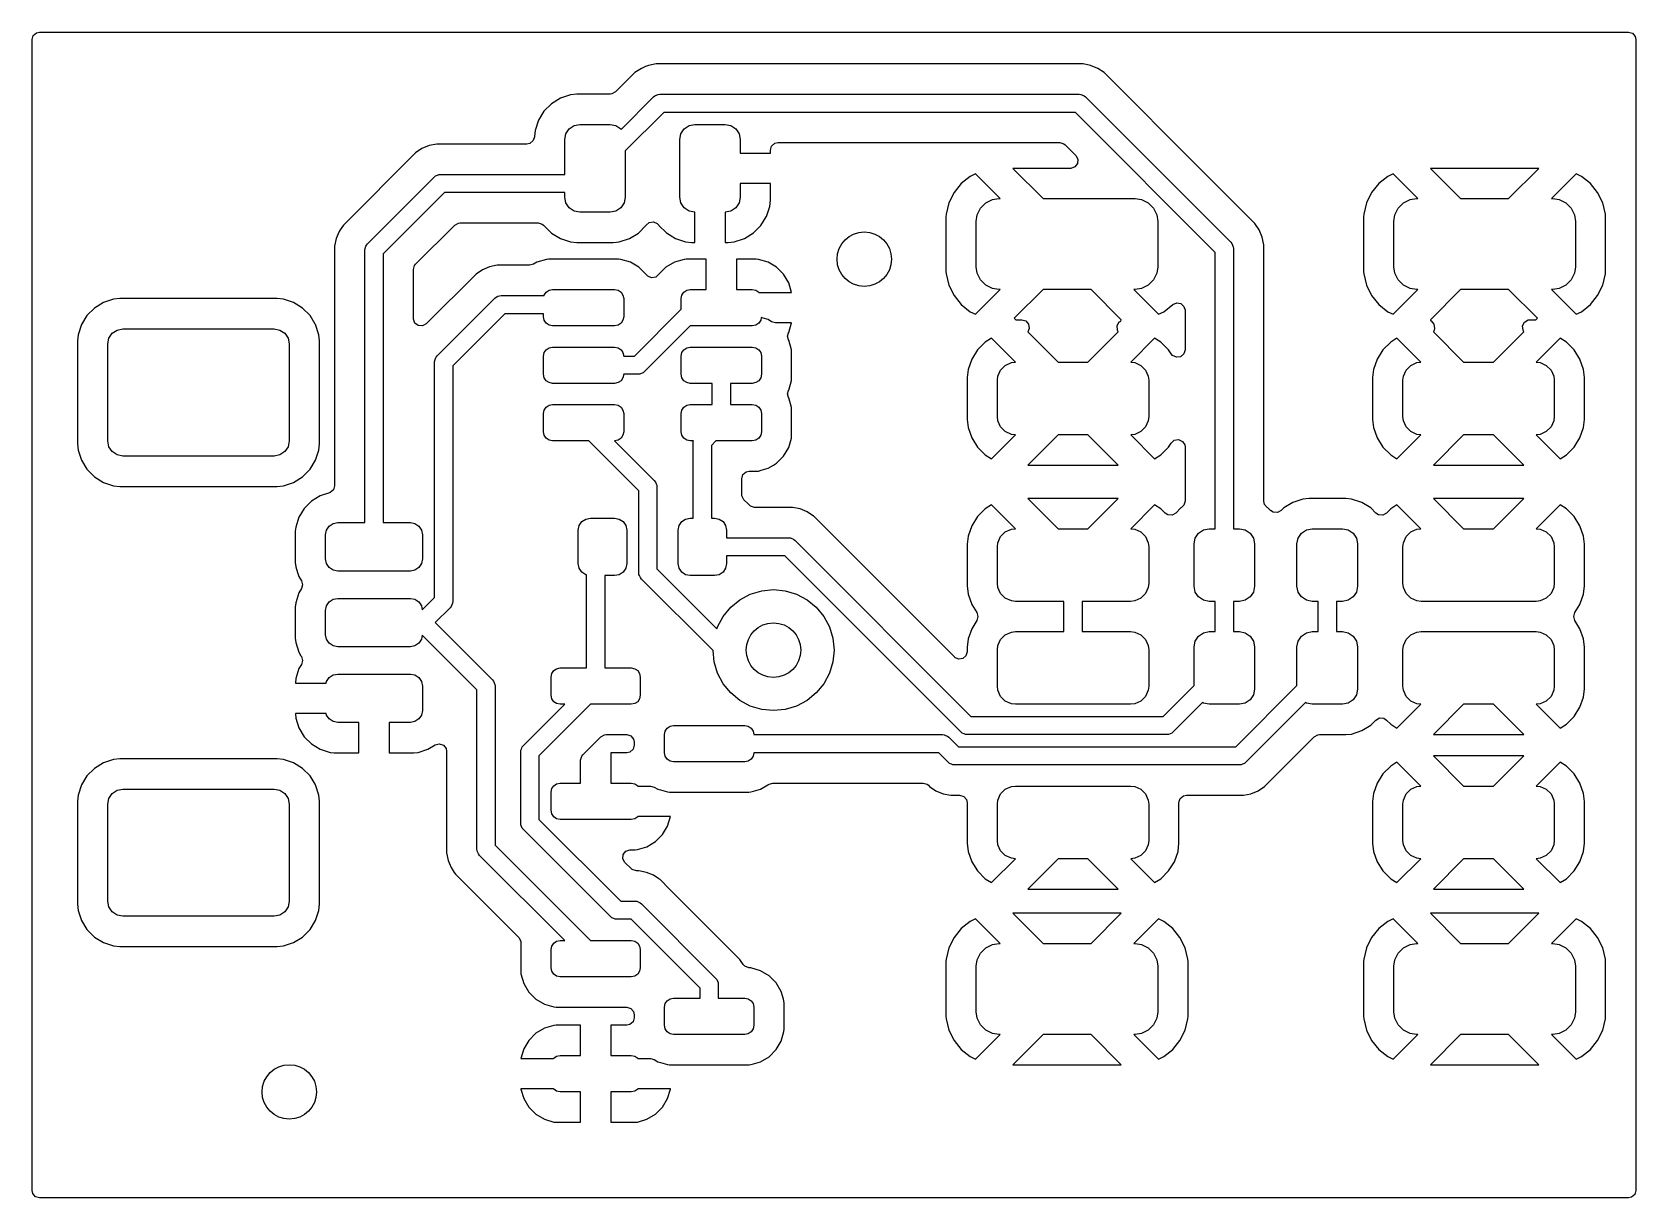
# Model space of a CAD drawing. Extents: x 133.5 to 160, y -98.2 to -79.
import ezdxf

# ---------------------------------------------------------------- set-up
doc = ezdxf.new("R2010")
doc.units = 0
doc.layers.add('BLACK', color=7, linetype='CONTINUOUS')

msp = doc.modelspace()

# ---------------------------------------------------------------- linework, layer by layer
at = {"layer": 'BLACK', "linetype": 'CONTINUOUS'}
for p, q in [((133.5, -79.124), (133.519685, -79.056961)), ((133.5, -84.099984), (133.5, -79.124)), ((133.519685, -79.056961), (133.572489, -79.011206)), ((133.572489, -79.011206), (133.624, -79)), ((133.624, -79), (159.876, -79)), ((159.876, -79), (159.943039, -79.019685)), ((159.943039, -79.019685), (159.988794, -79.072489)), ((159.988794, -79.072489), (160, -79.124)), ((160, -79.124), (160, -98.126)), ((143.460325, -79.669727), (143.141871, -79.988181)), ((143.460332, -79.669721), (143.460325, -79.669727)), ((143.566863, -79.59854), (143.460332, -79.669721)), ((143.566881, -79.59853), (143.566863, -79.59854)), ((143.63622, -79.56981), (143.566881, -79.59853)), ((143.685251, -79.5495), (143.63622, -79.56981)), ((143.685261, -79.549497), (143.685251, -79.5495)), ((143.810929, -79.5245), (143.685261, -79.549497)), ((143.810931, -79.5245), (143.810929, -79.5245)), ((150.864375, -79.5245), (143.810931, -79.5245)), ((150.864377, -79.5245), (150.864375, -79.5245)), ((150.990044, -79.549497), (150.864377, -79.5245)), ((150.99005, -79.549499), (150.990044, -79.549497)), ((151.108433, -79.598535), (150.99005, -79.549499)), ((151.10844, -79.59854), (151.108433, -79.598535)), ((151.214979, -79.669726), (151.10844, -79.59854)), ((152.795253, -81.25), (151.214979, -79.669726)), ((142.49998, -80.024501), (142.397203, -80.035)), ((142.499998, -80.0245), (142.49998, -80.024501)), ((143.05419, -80.0245), (142.499998, -80.0245)), ((143.080548, -80.021666), (143.05419, -80.0245)), ((143.141871, -79.988181), (143.080548, -80.021666)), ((143.828552, -80.035), (143.845736, -80.027882)), ((143.845736, -80.027882), (143.875, -80.025)), ((143.875, -80.025), (150.800306, -80.025)), ((150.800306, -80.025), (150.82957, -80.027882)), ((150.82957, -80.027882), (150.846754, -80.035)), ((142.081342, -80.182289), (141.957289, -80.306342)), ((142.230663, -80.090187), (142.081342, -80.182289)), ((142.230668, -80.090185), (142.230663, -80.090187)), ((142.3972, -80.035001), (142.230668, -80.090185)), ((142.397203, -80.035), (142.3972, -80.035001)), ((143.231931, -80.605936), (143.768934, -80.068934)), ((143.768934, -80.068934), (143.791665, -80.050279)), ((143.791665, -80.050279), (143.828552, -80.035)), ((150.846754, -80.035), (150.883641, -80.050279)), ((150.883641, -80.050279), (150.906372, -80.068934)), ((150.906372, -80.068934), (153.306066, -82.468628)), ((141.865186, -80.455666), (141.810001, -80.622203)), ((141.865187, -80.455663), (141.865186, -80.455666)), ((141.957289, -80.306342), (141.865187, -80.455663)), ((142.373223, -80.598223), (142.454329, -80.54403)), ((142.454329, -80.54403), (142.55, -80.525)), ((142.55, -80.525), (143.05, -80.525)), ((143.05, -80.525), (143.145671, -80.54403)), ((143.145671, -80.54403), (143.226777, -80.598223)), ((143.937132, -80.325), (143.3, -80.962132)), ((150.738174, -80.325), (143.937132, -80.325)), ((144.273223, -80.598223), (144.354329, -80.54403)), ((144.354329, -80.54403), (144.45, -80.525)), ((144.45, -80.525), (144.95, -80.525)), ((144.95, -80.525), (145.045671, -80.54403)), ((145.045671, -80.54403), (145.126777, -80.598223)), ((153.05, -82.636826), (150.738174, -80.325)), ((141.779815, -80.792539), (141.727011, -80.838294)), ((141.798734, -80.728108), (141.779815, -80.792539)), ((141.799155, -80.728129), (141.798734, -80.728108)), ((141.799179, -80.728132), (141.799155, -80.728129)), ((141.79934, -80.728139), (141.799179, -80.72813)), ((141.799179, -80.72813), (141.799179, -80.728132)), ((141.799468, -80.725605), (141.79934, -80.728139)), ((141.7995, -80.7255), (141.799468, -80.725605)), ((141.81, -80.622204), (141.7995, -80.724983)), ((141.7995, -80.724983), (141.7995, -80.7255)), ((141.810001, -80.622204), (141.81, -80.622204)), ((141.810001, -80.622203), (141.810001, -80.622204)), ((142.3, -80.775), (142.31903, -80.679329)), ((142.3, -81.35), (142.3, -80.775)), ((142.31903, -80.679329), (142.373223, -80.598223)), ((143.226777, -80.598223), (143.231931, -80.605936)), ((144.2, -80.775), (144.21903, -80.679329)), ((144.2, -81.725), (144.2, -80.775)), ((144.21903, -80.679329), (144.273223, -80.598223)), ((145.126777, -80.598223), (145.18097, -80.679329)), ((145.18097, -80.679329), (145.2, -80.775)), ((145.2, -80.775), (145.2, -81)), ((139.835326, -80.994726), (138.644726, -82.185326)), ((139.941874, -80.923534), (139.835326, -80.994726)), ((140.060255, -80.874499), (139.941874, -80.923534)), ((140.060261, -80.874497), (140.060255, -80.874499)), ((140.185929, -80.8495), (140.060261, -80.874497)), ((141.6755, -80.8495), (140.185929, -80.8495)), ((141.727011, -80.838294), (141.6755, -80.8495)), ((143.3, -80.962132), (143.3, -81.725)), ((145.2, -81), (145.699999, -81)), ((145.699999, -80.9495), (145.719684, -80.882461)), ((145.699999, -81), (145.699999, -80.9495)), ((145.719684, -80.882461), (145.772488, -80.836706)), ((145.772488, -80.836706), (145.823999, -80.8255)), ((145.823999, -80.8255), (150.479498, -80.8255)), ((150.479498, -80.8255), (150.546537, -80.845185)), ((150.546537, -80.845185), (150.567179, -80.861819)), ((150.567179, -80.861819), (150.743679, -81.038319)), ((150.743679, -81.038319), (150.777164, -81.099642)), ((140.198339, -81.362159), (140.220736, -81.352882)), ((140.220736, -81.352882), (140.25, -81.35)), ((140.25, -81.35), (142.3, -81.35)), ((149.087117, -81.340669), (149.000973, -81.383393)), ((149.087118, -81.340669), (149.087117, -81.340669)), ((149.496449, -81.75), (149.087118, -81.340669)), ((150.655998, -81.25), (149.703551, -81.25)), ((149.703551, -81.25), (150.203551, -81.75)), ((150.664844, -81.249684), (150.655998, -81.25)), ((150.730308, -81.225267), (150.664844, -81.249684)), ((150.77218, -81.169334), (150.730308, -81.225267)), ((150.777164, -81.099642), (150.77218, -81.169334)), ((153.594156, -82.048903), (152.795253, -81.25)), ((155.987117, -81.340669), (155.900973, -81.383393)), ((155.987118, -81.340669), (155.987117, -81.340669)), ((156.396449, -81.75), (155.987118, -81.340669)), ((158.396447, -81.25), (156.603551, -81.25)), ((156.603551, -81.25), (157.103552, -81.75)), ((157.896446, -81.75), (158.396447, -81.25)), ((159.01288, -81.340668), (158.603549, -81.75)), ((159.099025, -81.383392), (159.01288, -81.340668)), ((139.043934, -82.493934), (140.143934, -81.393934)), ((140.143934, -81.393934), (140.166665, -81.375279)), ((140.166665, -81.375279), (140.198339, -81.362159)), ((145.7, -81.5), (145.2, -81.5)), ((145.2, -81.5), (145.2, -81.725)), ((145.7, -81.774973), (145.7, -81.5)), ((148.852632, -81.502633), (148.733392, -81.650974)), ((148.852633, -81.502632), (148.852632, -81.502633)), ((149.000973, -81.383393), (148.852633, -81.502632)), ((155.752632, -81.502633), (155.633392, -81.650974)), ((155.752633, -81.502632), (155.752632, -81.502633)), ((155.900973, -81.383393), (155.752633, -81.502632)), ((159.247366, -81.502632), (159.099025, -81.383392)), ((159.247367, -81.502633), (159.247366, -81.502632)), ((159.366607, -81.650974), (159.247367, -81.502633)), ((140.312132, -81.65), (139.3, -82.662132)), ((142.3, -81.65), (140.312132, -81.65)), ((142.3, -81.725), (142.3, -81.65)), ((142.31903, -81.820671), (142.3, -81.725)), ((142.373223, -81.901777), (142.31903, -81.820671)), ((143.28097, -81.820671), (143.226777, -81.901777)), ((143.3, -81.725), (143.28097, -81.820671)), ((144.21903, -81.820671), (144.2, -81.725)), ((144.273223, -81.901777), (144.21903, -81.820671)), ((145.18097, -81.820671), (145.126777, -81.901777)), ((145.2, -81.725), (145.18097, -81.820671)), ((145.634358, -82.044119), (145.689505, -81.877697)), ((145.689505, -81.877697), (145.689506, -81.87769)), ((145.689506, -81.87769), (145.699999, -81.774986)), ((145.699999, -81.774986), (145.7, -81.774973)), ((148.648831, -81.821476), (148.602897, -82.006175)), ((148.73339, -81.650977), (148.648831, -81.821476)), ((148.733392, -81.650974), (148.73339, -81.650977)), ((149.169807, -81.907096), (149.257096, -81.819807)), ((149.257096, -81.819807), (149.367999, -81.76559)), ((149.367999, -81.76559), (149.475, -81.75)), ((149.475, -81.75), (149.496449, -81.75)), ((150.203551, -81.75), (151.725, -81.75)), ((151.725, -81.75), (151.832001, -81.76559)), ((151.832001, -81.76559), (151.942904, -81.819807)), ((151.942904, -81.819807), (152.030193, -81.907096)), ((155.548831, -81.821476), (155.502897, -82.006175)), ((155.63339, -81.650977), (155.548831, -81.821476)), ((155.633392, -81.650974), (155.63339, -81.650977)), ((156.069807, -81.907096), (156.157096, -81.819807)), ((156.157096, -81.819807), (156.267999, -81.76559)), ((156.267999, -81.76559), (156.375, -81.75)), ((156.375, -81.75), (156.396449, -81.75)), ((157.103552, -81.75), (157.896446, -81.75)), ((158.603549, -81.75), (158.625, -81.75)), ((158.625, -81.75), (158.732001, -81.76559)), ((158.732001, -81.76559), (158.842904, -81.819807)), ((158.842904, -81.819807), (158.930193, -81.907096)), ((159.366609, -81.650977), (159.366607, -81.650974)), ((159.451168, -81.821476), (159.366609, -81.650977)), ((159.497102, -82.006175), (159.451168, -81.821476)), ((142.454329, -81.95597), (142.373223, -81.901777)), ((142.55, -81.975), (142.454329, -81.95597)), ((143.05, -81.975), (142.55, -81.975)), ((143.145671, -81.95597), (143.05, -81.975)), ((143.226777, -81.901777), (143.145671, -81.95597)), ((143.647289, -82.188065), (143.696694, -82.143623)), ((143.696694, -82.143623), (143.765656, -82.132395)), ((143.765656, -82.132395), (143.82974, -82.160234)), ((144.354329, -81.95597), (144.273223, -81.901777)), ((144.45, -81.975), (144.354329, -81.95597)), ((144.45, -82.474998), (144.45, -81.975)), ((145.045671, -81.95597), (144.95, -81.975)), ((144.95, -81.975), (144.95, -82.474999)), ((145.126777, -81.901777), (145.045671, -81.95597)), ((145.542315, -82.193345), (145.631408, -82.048903)), ((145.631408, -82.048903), (145.634356, -82.044124)), ((145.634356, -82.044124), (145.634358, -82.044119)), ((148.602897, -82.006175), (148.6, -82.048903)), ((148.6, -82.048903), (148.6, -82.951096)), ((149.1, -82.125), (149.11559, -82.017999)), ((149.1, -82.875), (149.1, -82.125)), ((149.11559, -82.017999), (149.169807, -81.907096)), ((152.030193, -81.907096), (152.08441, -82.017999)), ((152.08441, -82.017999), (152.1, -82.125)), ((152.1, -82.125), (152.1, -82.875)), ((153.705273, -82.16002), (153.594156, -82.048903)), ((155.502897, -82.006175), (155.5, -82.048903)), ((155.5, -82.048903), (155.5, -82.951096)), ((156, -82.125), (156.01559, -82.017999)), ((156, -82.875), (156, -82.125)), ((156.01559, -82.017999), (156.069807, -81.907096)), ((158.930193, -81.907096), (158.98441, -82.017999)), ((158.98441, -82.017999), (159, -82.125)), ((159, -82.125), (159, -82.875)), ((159.5, -82.048903), (159.497102, -82.006175)), ((159.5, -82.951096), (159.5, -82.048903)), ((138.524497, -82.410261), (138.4995, -82.535928)), ((138.524499, -82.410255), (138.524497, -82.410261)), ((138.573533, -82.291875), (138.524499, -82.410255)), ((138.573539, -82.291865), (138.573533, -82.291875)), ((138.590443, -82.266568), (138.573539, -82.291865)), ((138.590445, -82.266566), (138.590443, -82.266568)), ((138.644726, -82.185326), (138.590445, -82.266566)), ((139.836819, -82.833127), (140.483127, -82.186819)), ((140.483127, -82.186819), (140.54445, -82.153334)), ((140.54445, -82.153334), (140.570808, -82.1505)), ((140.570808, -82.1505), (141.863132, -82.1505)), ((141.863132, -82.1505), (141.930171, -82.170185)), ((141.930171, -82.170185), (141.951346, -82.189383)), ((141.951346, -82.189383), (141.952181, -82.188549)), ((141.952181, -82.188549), (141.957288, -82.193656)), ((141.957288, -82.193656), (142.081344, -82.317712)), ((142.081344, -82.317712), (142.230666, -82.409814)), ((142.230666, -82.409814), (142.397203, -82.464999)), ((143.202797, -82.464999), (143.369334, -82.409814)), ((143.369334, -82.409814), (143.518656, -82.317712)), ((143.518656, -82.317712), (143.642712, -82.193656)), ((143.642712, -82.193656), (143.644752, -82.190347)), ((143.644752, -82.190347), (143.646745, -82.188555)), ((143.646745, -82.188555), (143.647193, -82.187989)), ((143.647193, -82.187989), (143.647289, -82.188065)), ((143.82974, -82.160234), (143.855829, -82.190339)), ((143.855829, -82.190339), (143.857681, -82.193341)), ((143.857681, -82.193341), (143.857683, -82.193344)), ((143.857683, -82.193344), (143.981654, -82.317315)), ((143.981654, -82.317315), (144.130875, -82.409356)), ((144.130875, -82.409356), (144.13088, -82.409358)), ((144.13088, -82.409358), (144.297302, -82.464505)), ((145.102697, -82.464505), (145.269119, -82.409358)), ((145.269119, -82.409358), (145.269124, -82.409356)), ((145.269124, -82.409356), (145.418345, -82.317315)), ((145.418345, -82.317315), (145.542315, -82.193345)), ((153.705275, -82.160023), (153.705273, -82.16002)), ((153.705277, -82.160025), (153.705275, -82.160023)), ((153.776465, -82.266567), (153.705277, -82.160025)), ((153.825501, -82.38495), (153.776465, -82.266567)), ((153.825501, -82.384954), (153.825501, -82.38495)), ((153.825502, -82.384955), (153.825501, -82.384954)), ((153.8505, -82.510622), (153.825502, -82.384955)), ((138.4995, -82.535928), (138.4995, -86.490773)), ((139, -82.6), (139.002882, -82.570736)), ((139, -87.1), (139, -82.6)), ((139.002882, -82.570736), (139.0173, -82.535928)), ((139.0173, -82.535928), (139.025279, -82.516665)), ((139.025279, -82.516665), (139.043934, -82.493934)), ((139.3, -82.662132), (139.3, -87.1)), ((142.397203, -82.464999), (142.499991, -82.4755)), ((142.499991, -82.4755), (143.100008, -82.475499)), ((143.100008, -82.475499), (143.100016, -82.475498)), ((143.100016, -82.475498), (143.100019, -82.475498)), ((143.100019, -82.475498), (143.156302, -82.469748)), ((143.156302, -82.469748), (143.202797, -82.464999)), ((144.297302, -82.464505), (144.297309, -82.464506)), ((144.297309, -82.464506), (144.400019, -82.474999)), ((144.400019, -82.474999), (144.449999, -82.474998)), ((144.449999, -82.474998), (144.45, -82.474998)), ((144.95, -82.474999), (144.999972, -82.474999)), ((144.999972, -82.474999), (144.999986, -82.474998)), ((144.999986, -82.474998), (145.102697, -82.464505)), ((153.05, -87.2), (153.05, -82.636826)), ((153.306066, -82.468628), (153.324721, -82.491359)), ((153.324721, -82.491359), (153.335203, -82.516665)), ((153.335203, -82.516665), (153.347118, -82.54543)), ((153.347118, -82.54543), (153.35, -82.574694)), ((153.35, -82.574694), (153.35, -87.2)), ((153.8505, -83.749999), (153.8505, -82.510622)), ((139.8005, -82.920808), (139.820185, -82.853769)), ((139.8005, -83.730191), (139.8005, -82.920808)), ((139.820185, -82.853769), (139.836819, -82.833127)), ((140.941874, -82.923534), (140.835326, -82.994726)), ((141.060255, -82.874499), (140.941874, -82.923534)), ((141.060261, -82.874497), (141.060255, -82.874499)), ((141.185929, -82.8495), (141.060261, -82.874497)), ((141.719031, -82.8495), (141.185929, -82.8495)), ((141.782152, -82.832232), (141.719031, -82.8495)), ((141.839603, -82.798255), (141.782152, -82.832232)), ((141.839606, -82.798254), (141.839603, -82.798255)), ((141.997426, -82.752402), (141.839606, -82.798254)), ((141.997432, -82.752401), (141.997426, -82.752402)), ((142.034298, -82.7495), (141.997432, -82.752401)), ((142.034306, -82.7495), (142.034298, -82.7495)), ((143.190694, -82.7495), (142.034306, -82.7495)), ((143.190701, -82.7495), (143.190694, -82.7495)), ((143.227567, -82.752401), (143.190701, -82.7495)), ((143.227573, -82.752402), (143.227567, -82.752401)), ((143.385393, -82.798254), (143.227573, -82.752402)), ((143.385396, -82.798255), (143.385393, -82.798254)), ((143.385397, -82.798255), (143.385396, -82.798255)), ((143.385398, -82.798256), (143.385397, -82.798255)), ((143.444362, -82.833127), (143.385398, -82.798256)), ((143.526862, -82.881917), (143.444362, -82.833127)), ((143.52687, -82.881923), (143.526862, -82.881917)), ((143.643076, -82.998129), (143.52687, -82.881923)), ((143.973438, -82.882321), (143.857321, -82.998438)), ((143.973447, -82.882314), (143.973438, -82.882321)), ((144.114803, -82.798717), (143.973447, -82.882314)), ((144.114806, -82.798716), (144.114803, -82.798717)), ((144.272504, -82.7529), (144.114806, -82.798716)), ((144.27251, -82.752899), (144.272504, -82.7529)), ((144.30935, -82.75), (144.27251, -82.752899)), ((144.6375, -82.75), (144.30935, -82.75)), ((144.6375, -83.25), (144.6375, -82.75)), ((145.465649, -82.75), (145.1375, -82.75)), ((145.1375, -82.75), (145.1375, -83.25)), ((145.502489, -82.752899), (145.465649, -82.75)), ((145.502495, -82.7529), (145.502489, -82.752899)), ((145.660193, -82.798716), (145.502495, -82.7529)), ((145.660196, -82.798717), (145.660193, -82.798716)), ((145.801552, -82.882314), (145.660196, -82.798717)), ((145.801561, -82.882321), (145.801552, -82.882314)), ((145.917678, -82.998438), (145.801561, -82.882321)), ((149.11559, -82.982001), (149.1, -82.875)), ((152.1, -82.875), (152.08441, -82.982001)), ((156.01559, -82.982001), (156, -82.875)), ((159, -82.875), (158.98441, -82.982001)), ((140.835325, -82.994727), (140.012181, -83.817872)), ((140.835326, -82.994726), (140.835325, -82.994727)), ((143.643085, -82.99814), (143.643076, -82.998129)), ((143.643559, -82.998942), (143.643085, -82.99814)), ((143.644967, -83.000568), (143.643559, -82.998942)), ((143.647861, -83.004298), (143.644967, -83.000568)), ((143.648063, -83.00414), (143.647861, -83.004298)), ((143.672614, -83.032476), (143.648063, -83.00414)), ((143.7372, -83.059127), (143.672614, -83.032476)), ((143.805943, -83.046629), (143.7372, -83.059127)), ((143.851674, -83.003937), (143.805943, -83.046629)), ((143.852537, -83.004607), (143.851674, -83.003937)), ((143.856683, -82.999261), (143.852537, -83.004607)), ((143.857017, -82.99895), (143.856683, -82.999261)), ((143.857312, -82.998449), (143.857017, -82.99895)), ((143.857321, -82.998438), (143.857312, -82.998449)), ((145.917685, -82.998447), (145.917678, -82.998438)), ((146.001281, -83.139801), (145.917685, -82.998447)), ((146.0471, -83.297513), (146.001281, -83.139801)), ((148.6, -82.951096), (148.602897, -82.993824)), ((148.602897, -82.993824), (148.648831, -83.178523)), ((148.648831, -83.178523), (148.73339, -83.349022)), ((149.169807, -83.092904), (149.11559, -82.982001)), ((149.257096, -83.180193), (149.169807, -83.092904)), ((149.367999, -83.23441), (149.257096, -83.180193)), ((151.942904, -83.180193), (151.832001, -83.23441)), ((152.030193, -83.092904), (151.942904, -83.180193)), ((152.08441, -82.982001), (152.030193, -83.092904)), ((155.5, -82.951096), (155.502897, -82.993824)), ((155.502897, -82.993824), (155.548831, -83.178523)), ((155.548831, -83.178523), (155.63339, -83.349022)), ((156.069807, -83.092904), (156.01559, -82.982001)), ((156.157096, -83.180193), (156.069807, -83.092904)), ((156.267999, -83.23441), (156.157096, -83.180193)), ((158.842904, -83.180193), (158.732001, -83.23441)), ((158.930193, -83.092904), (158.842904, -83.180193)), ((158.98441, -82.982001), (158.930193, -83.092904)), ((159.366609, -83.349022), (159.451168, -83.178523)), ((159.451168, -83.178523), (159.497102, -82.993824)), ((159.497102, -82.993824), (159.5, -82.951096)), ((134.680662, -83.465187), (134.531348, -83.557286)), ((134.680664, -83.465186), (134.680662, -83.465187)), ((134.847203, -83.410001), (134.680664, -83.465186)), ((134.847204, -83.41), (134.847203, -83.410001)), ((134.949984, -83.3995), (134.847204, -83.41)), ((134.949992, -83.3995), (134.949984, -83.3995)), ((137.550008, -83.3995), (134.949992, -83.3995)), ((137.550015, -83.3995), (137.550008, -83.3995)), ((137.652795, -83.41), (137.550015, -83.3995)), ((137.652797, -83.410001), (137.652795, -83.41)), ((137.736065, -83.437593), (137.652797, -83.410001)), ((137.819335, -83.465186), (137.736065, -83.437593)), ((137.819337, -83.465187), (137.819335, -83.465186)), ((137.968651, -83.557286), (137.819337, -83.465187)), ((140.193934, -84.343934), (141.143934, -83.393934)), ((141.143934, -83.393934), (141.166665, -83.375279)), ((141.166665, -83.375279), (141.198339, -83.362159)), ((141.198339, -83.362159), (141.220736, -83.352882)), ((141.220736, -83.352882), (141.25, -83.35)), ((141.25, -83.35), (141.959945, -83.35)), ((141.959945, -83.35), (141.961418, -83.342597)), ((141.961418, -83.342597), (141.993934, -83.293934)), ((141.993934, -83.293934), (142.042597, -83.261418)), ((142.042597, -83.261418), (142.1, -83.25)), ((142.1, -83.25), (143.125, -83.25)), ((143.125, -83.25), (143.182403, -83.261418)), ((143.182403, -83.261418), (143.231066, -83.293934)), ((143.231066, -83.293934), (143.263582, -83.342597)), ((143.263582, -83.342597), (143.275, -83.4)), ((143.275, -83.4), (143.275, -83.7)), ((144.225, -83.4), (144.236418, -83.342597)), ((144.225, -83.576606), (144.225, -83.4)), ((144.236418, -83.342597), (144.268934, -83.293934)), ((144.268934, -83.293934), (144.317597, -83.261418)), ((144.317597, -83.261418), (144.375, -83.25)), ((144.375, -83.25), (144.6375, -83.25)), ((145.1375, -83.25), (145.4, -83.25)), ((145.4, -83.25), (145.457403, -83.261418)), ((145.457403, -83.261418), (145.506066, -83.293934)), ((145.506066, -83.293934), (145.510119, -83.3)), ((145.510119, -83.3), (146.047295, -83.3)), ((146.047295, -83.299998), (146.0471, -83.297513)), ((146.047295, -83.3), (146.047295, -83.299998)), ((148.73339, -83.349022), (148.733392, -83.349025)), ((148.733392, -83.349025), (148.852632, -83.497366)), ((149.087117, -83.659329), (149.496447, -83.25)), ((149.475, -83.25), (149.367999, -83.23441)), ((149.496447, -83.25), (149.475, -83.25)), ((150.203552, -83.25), (149.728552, -83.725)), ((150.996448, -83.25), (150.203552, -83.25)), ((151.496448, -83.749999), (150.996448, -83.25)), ((151.725, -83.25), (151.703552, -83.25)), ((151.703552, -83.25), (152.112881, -83.659329)), ((151.832001, -83.23441), (151.725, -83.25)), ((152.347813, -83.497008), (152.412396, -83.470349)), ((152.412396, -83.470349), (152.481141, -83.482839)), ((155.63339, -83.349022), (155.633392, -83.349025)), ((155.633392, -83.349025), (155.752632, -83.497366)), ((155.987117, -83.659329), (156.396447, -83.25)), ((156.375, -83.25), (156.267999, -83.23441)), ((156.396447, -83.25), (156.375, -83.25)), ((157.103551, -83.25), (156.603552, -83.749999)), ((157.896448, -83.25), (157.103551, -83.25)), ((158.371446, -83.724998), (157.896448, -83.25)), ((158.625, -83.25), (158.603552, -83.25)), ((158.603552, -83.25), (159.012881, -83.659329)), ((158.732001, -83.23441), (158.625, -83.25)), ((159.247367, -83.497366), (159.366607, -83.349025)), ((159.366607, -83.349025), (159.366609, -83.349022)), ((134.407286, -83.681348), (134.315187, -83.830662)), ((134.407289, -83.681344), (134.407286, -83.681348)), ((134.531344, -83.557289), (134.407289, -83.681344)), ((134.531348, -83.557286), (134.531344, -83.557289)), ((137.968655, -83.557289), (137.968651, -83.557286)), ((138.09271, -83.681344), (137.968655, -83.557289)), ((138.092713, -83.681348), (138.09271, -83.681344)), ((138.17977, -83.822489), (138.092713, -83.681348)), ((139.800816, -83.739037), (139.8005, -83.730191)), ((139.825233, -83.804501), (139.800816, -83.739037)), ((141.312132, -83.65), (140.45, -84.512132)), ((141.95, -83.65), (141.312132, -83.65)), ((141.95, -83.7), (141.95, -83.65)), ((141.961418, -83.757403), (141.95, -83.7)), ((143.275, -83.7), (143.263582, -83.757403)), ((143.451606, -84.35), (144.225, -83.576606)), ((145.546957, -83.715297), (145.538582, -83.757403)), ((145.580354, -83.725), (145.546957, -83.715297)), ((145.660393, -83.748254), (145.580354, -83.725)), ((148.852632, -83.497366), (148.852633, -83.497367)), ((148.852633, -83.497367), (149.000972, -83.616606)), ((149.000972, -83.616606), (149.087117, -83.659329)), ((149.728552, -83.725), (149.753552, -83.75)), ((152.112881, -83.659329), (152.199027, -83.616606)), ((152.199027, -83.616606), (152.347813, -83.497008)), ((152.481141, -83.482839), (152.532219, -83.530513)), ((152.532219, -83.530513), (152.5495, -83.593655)), ((152.5495, -83.593655), (152.5495, -84.247463)), ((155.752632, -83.497366), (155.752633, -83.497367)), ((155.752633, -83.497367), (155.900972, -83.616606)), ((155.900972, -83.616606), (155.987117, -83.659329)), ((158.346447, -83.75), (158.371446, -83.724999)), ((158.371446, -83.724999), (158.371446, -83.724998)), ((159.012881, -83.659329), (159.099027, -83.616606)), ((159.099027, -83.616606), (159.247366, -83.497367)), ((159.247366, -83.497367), (159.247367, -83.497366)), ((134.26, -83.997204), (134.2495, -84.099984)), ((134.260001, -83.997203), (134.26, -83.997204)), ((134.315186, -83.830664), (134.260001, -83.997203)), ((134.315187, -83.830662), (134.315186, -83.830664)), ((134.76903, -84.05433), (134.823224, -83.973224)), ((134.823224, -83.973224), (134.90433, -83.91903)), ((134.90433, -83.91903), (135.000002, -83.900001)), ((135.000002, -83.900001), (137.499999, -83.9)), ((137.499999, -83.9), (137.59567, -83.91903)), ((137.59567, -83.91903), (137.676776, -83.973224)), ((137.676776, -83.973224), (137.73097, -84.05433)), ((138.184814, -83.830666), (138.17977, -83.822489)), ((138.239999, -83.997203), (138.184814, -83.830666)), ((138.2505, -84.099992), (138.239999, -83.997203)), ((139.881166, -83.846373), (139.825233, -83.804501)), ((139.950858, -83.851357), (139.881166, -83.846373)), ((140.012181, -83.817872), (139.950858, -83.851357)), ((141.993934, -83.806066), (141.961418, -83.757403)), ((142.042597, -83.838582), (141.993934, -83.806066)), ((142.1, -83.85), (142.042597, -83.838582)), ((143.125, -83.85), (142.1, -83.85)), ((143.182403, -83.838582), (143.125, -83.85)), ((143.231066, -83.806066), (143.182403, -83.838582)), ((143.263582, -83.757403), (143.231066, -83.806066)), ((144.37587, -83.85), (143.619804, -84.606066)), ((145.4, -83.85), (144.37587, -83.85)), ((145.457403, -83.838582), (145.4, -83.85)), ((145.506066, -83.806066), (145.457403, -83.838582)), ((145.538582, -83.757403), (145.506066, -83.806066)), ((145.660396, -83.748255), (145.660393, -83.748254)), ((145.718694, -83.782732), (145.660396, -83.748255)), ((145.781815, -83.8), (145.718694, -83.782732)), ((146.047295, -83.8), (145.781815, -83.8)), ((145.983396, -84.019901), (145.998753, -83.967603)), ((145.998184, -83.967357), (146.000182, -83.962738)), ((145.998753, -83.967603), (145.998184, -83.967357)), ((146.000182, -83.962738), (146.000581, -83.961382)), ((146.000581, -83.961382), (146.001281, -83.960197)), ((146.001281, -83.960197), (146.0471, -83.802486)), ((146.0471, -83.802486), (146.047295, -83.800001)), ((146.047295, -83.800001), (146.047295, -83.8)), ((149.753552, -83.75), (149.850816, -83.75)), ((149.850816, -83.75), (149.917855, -83.769685)), ((149.917855, -83.769685), (149.96361, -83.822489)), ((149.965377, -83.921453), (149.953551, -83.95)), ((149.953551, -83.95), (150.453552, -84.45)), ((149.96361, -83.822489), (149.973554, -83.891647)), ((149.973554, -83.891647), (149.965377, -83.921453)), ((150.946446, -84.45), (151.446446, -83.95)), ((151.427153, -83.851984), (151.458428, -83.789504)), ((151.434622, -83.921453), (151.427153, -83.851984)), ((151.446446, -83.95), (151.434622, -83.921453)), ((151.458428, -83.789504), (151.487141, -83.772467)), ((151.487141, -83.772467), (151.496448, -83.749999)), ((153.8505, -84.705069), (153.8505, -83.749999)), ((156.603552, -83.749999), (156.610855, -83.767629)), ((156.610855, -83.767629), (156.617855, -83.769685)), ((156.617855, -83.769685), (156.66361, -83.822489)), ((156.665377, -83.921453), (156.653551, -83.95)), ((156.653551, -83.95), (157.153552, -84.45)), ((156.66361, -83.822489), (156.673554, -83.891647)), ((156.673554, -83.891647), (156.665377, -83.921453)), ((157.646446, -84.45), (158.146446, -83.95)), ((158.127153, -83.851984), (158.158428, -83.789504)), ((158.134622, -83.921453), (158.127153, -83.851984)), ((158.146446, -83.95), (158.134622, -83.921453)), ((158.158428, -83.789504), (158.218517, -83.753852)), ((158.218517, -83.753852), (158.249183, -83.75)), ((158.249183, -83.75), (158.346447, -83.75)), ((133.5, -87.243386), (133.5, -84.099984)), ((134.2495, -84.099984), (134.2495, -85.800015)), ((134.75, -84.150001), (134.76903, -84.05433)), ((134.750001, -85.749998), (134.75, -84.150001)), ((137.73097, -84.05433), (137.749999, -84.150002)), ((137.749999, -84.150002), (137.75, -85.749999)), ((138.2505, -85.800008), (138.2505, -84.099992)), ((141.961418, -84.292597), (141.993934, -84.243934)), ((141.993934, -84.243934), (142.042597, -84.211418)), ((142.042597, -84.211418), (142.1, -84.2)), ((142.1, -84.2), (143.125, -84.2)), ((143.125, -84.2), (143.182403, -84.211418)), ((143.182403, -84.211418), (143.231066, -84.243934)), ((143.231066, -84.243934), (143.263582, -84.292597)), ((144.236418, -84.292597), (144.268934, -84.243934)), ((144.268934, -84.243934), (144.317597, -84.211418)), ((144.317597, -84.211418), (144.375, -84.2)), ((144.375, -84.2), (145.4, -84.2)), ((145.4, -84.2), (145.457403, -84.211418)), ((145.457403, -84.211418), (145.506066, -84.243934)), ((145.506066, -84.243934), (145.538582, -84.292597)), ((145.9992, -84.082206), (145.983396, -84.019901)), ((145.998647, -84.082446), (145.9992, -84.082206)), ((146.00013, -84.085874), (145.998647, -84.082446)), ((146.000574, -84.087624), (146.00013, -84.085874)), ((146.001744, -84.089602), (146.000574, -84.087624)), ((146.047598, -84.247431), (146.001744, -84.089602)), ((146.0505, -84.284306), (146.047598, -84.247431)), ((149.120577, -84.248051), (149.024663, -84.400698)), ((149.248051, -84.120577), (149.120577, -84.248051)), ((149.351822, -84.055374), (149.248051, -84.120577)), ((149.746817, -84.450369), (149.351822, -84.055374)), ((152.048176, -84.055373), (151.65318, -84.450368)), ((152.151948, -84.120577), (152.048176, -84.055373)), ((152.279422, -84.248051), (152.151948, -84.120577)), ((152.320506, -84.313435), (152.279422, -84.248051)), ((152.5495, -84.247463), (152.529815, -84.314502)), ((155.820577, -84.248051), (155.724663, -84.400698)), ((155.948051, -84.120577), (155.820577, -84.248051)), ((156.051822, -84.055374), (155.948051, -84.120577)), ((156.446817, -84.450369), (156.051822, -84.055374)), ((158.748176, -84.055373), (158.35318, -84.450368)), ((158.851948, -84.120577), (158.748176, -84.055373)), ((158.979422, -84.248051), (158.851948, -84.120577)), ((159.075336, -84.400698), (158.979422, -84.248051)), ((140.15, -84.45), (140.152882, -84.420736)), ((140.15, -88.337868), (140.15, -84.45)), ((140.152882, -84.420736), (140.171711, -84.37528)), ((140.171711, -84.37528), (140.175279, -84.366665)), ((140.175279, -84.366665), (140.193934, -84.343934)), ((140.45, -84.512132), (140.45, -88.4)), ((141.95, -84.35), (141.961418, -84.292597)), ((141.95, -84.65), (141.95, -84.35)), ((143.263582, -84.292597), (143.275, -84.35)), ((143.275, -84.35), (143.451606, -84.35)), ((144.225, -84.35), (144.236418, -84.292597)), ((144.225, -84.65), (144.225, -84.35)), ((145.538582, -84.292597), (145.55, -84.35)), ((145.55, -84.35), (145.55, -84.65)), ((146.0505, -84.705069), (146.0505, -84.284306)), ((149.024663, -84.400698), (148.965122, -84.570858)), ((149.502501, -84.580459), (149.580459, -84.502501)), ((149.580459, -84.502501), (149.681315, -84.457969)), ((149.681315, -84.457969), (149.746817, -84.450369)), ((150.453552, -84.45), (150.946446, -84.45)), ((151.65318, -84.450368), (151.718685, -84.457969)), ((151.718685, -84.457969), (151.819541, -84.502501)), ((151.819541, -84.502501), (151.897499, -84.580459)), ((152.344297, -84.341176), (152.320506, -84.313435)), ((152.407853, -84.370201), (152.344297, -84.341176)), ((152.477011, -84.360257), (152.407853, -84.370201)), ((152.529815, -84.314502), (152.477011, -84.360257)), ((155.724663, -84.400698), (155.665122, -84.570858)), ((156.202501, -84.580459), (156.280459, -84.502501)), ((156.280459, -84.502501), (156.381315, -84.457969)), ((156.381315, -84.457969), (156.446817, -84.450369)), ((157.153552, -84.45), (157.646446, -84.45)), ((158.35318, -84.450368), (158.418685, -84.457969)), ((158.418685, -84.457969), (158.519541, -84.502501)), ((158.519541, -84.502501), (158.597499, -84.580459)), ((159.134877, -84.570858), (159.075336, -84.400698)), ((141.961418, -84.707403), (141.95, -84.65)), ((141.993934, -84.756066), (141.961418, -84.707403)), ((142.042597, -84.788582), (141.993934, -84.756066)), ((142.1, -84.8), (142.042597, -84.788582)), ((143.125, -84.8), (142.1, -84.8)), ((143.182403, -84.788582), (143.125, -84.8)), ((143.231066, -84.756066), (143.182403, -84.788582)), ((143.263582, -84.707403), (143.231066, -84.756066)), ((143.275, -84.65), (143.263582, -84.707403)), ((143.513738, -84.65), (143.275, -84.65)), ((143.543002, -84.647118), (143.513738, -84.65)), ((143.565399, -84.63784), (143.543002, -84.647118)), ((143.597073, -84.624721), (143.565399, -84.63784)), ((143.619804, -84.606066), (143.597073, -84.624721)), ((144.236418, -84.707403), (144.225, -84.65)), ((144.268934, -84.756066), (144.236418, -84.707403)), ((144.317597, -84.788582), (144.268934, -84.756066)), ((144.375, -84.8), (144.317597, -84.788582)), ((144.7375, -84.8), (144.375, -84.8)), ((144.7375, -85.15), (144.7375, -84.8)), ((145.4, -84.8), (145.0375, -84.8)), ((145.0375, -84.8), (145.0375, -85.15)), ((145.457403, -84.788582), (145.4, -84.8)), ((145.506066, -84.756066), (145.457403, -84.788582)), ((145.538582, -84.707403), (145.506066, -84.756066)), ((145.55, -84.65), (145.538582, -84.707403)), ((146.001744, -84.910398), (146.047598, -84.752569)), ((146.047598, -84.752569), (146.0505, -84.715694)), ((146.0505, -84.715694), (146.0505, -84.705069)), ((148.965122, -84.570858), (148.95, -84.705069)), ((148.95, -84.705069), (148.95, -85.39493)), ((149.45, -84.75), (149.457969, -84.681315)), ((149.45, -85.35), (149.45, -84.75)), ((149.457969, -84.681315), (149.502501, -84.580459)), ((151.897499, -84.580459), (151.942031, -84.681315)), ((151.942031, -84.681315), (151.95, -84.75)), ((151.95, -84.75), (151.95, -85.35)), ((153.8505, -86.149999), (153.8505, -84.705069)), ((155.665122, -84.570858), (155.65, -84.705069)), ((155.65, -84.705069), (155.65, -85.39493)), ((156.15, -84.75), (156.157969, -84.681315)), ((156.15, -85.35), (156.15, -84.75)), ((156.157969, -84.681315), (156.202501, -84.580459)), ((158.597499, -84.580459), (158.642031, -84.681315)), ((158.642031, -84.681315), (158.65, -84.75)), ((158.65, -84.75), (158.65, -85.35)), ((159.149999, -84.705069), (159.134877, -84.570858)), ((159.15, -84.70507), (159.149999, -84.705069)), ((159.15, -85.39493), (159.15, -84.70507)), ((145.983685, -84.970403), (145.999139, -84.91777)), ((145.999351, -85.032137), (145.983685, -84.970403)), ((145.998646, -84.917557), (146.000376, -84.913558)), ((145.999139, -84.91777), (145.998646, -84.917557)), ((145.998646, -85.032443), (145.999351, -85.032137)), ((146.000538, -85.036816), (145.998646, -85.032443)), ((146.000376, -84.913558), (146.000871, -84.911874)), ((146.00087, -85.038125), (146.000538, -85.036816)), ((146.001744, -85.039602), (146.00087, -85.038125)), ((146.000871, -84.911874), (146.001744, -84.910398)), ((146.047598, -85.197431), (146.001744, -85.039602)), ((141.95, -85.3), (141.961418, -85.242597)), ((141.95, -85.6), (141.95, -85.3)), ((141.961418, -85.242597), (141.993934, -85.193934)), ((141.993934, -85.193934), (142.042597, -85.161418)), ((142.042597, -85.161418), (142.1, -85.15)), ((142.1, -85.15), (143.125, -85.15)), ((143.125, -85.15), (143.182403, -85.161418)), ((143.182403, -85.161418), (143.231066, -85.193934)), ((143.231066, -85.193934), (143.263582, -85.242597)), ((143.263582, -85.242597), (143.275, -85.3)), ((143.275, -85.3), (143.275, -85.6)), ((144.225, -85.3), (144.236418, -85.242597)), ((144.225, -85.6), (144.225, -85.3)), ((144.236418, -85.242597), (144.268934, -85.193934)), ((144.268934, -85.193934), (144.317597, -85.161418)), ((144.317597, -85.161418), (144.375, -85.15)), ((144.375, -85.15), (144.7375, -85.15)), ((145.0375, -85.15), (145.4, -85.15)), ((145.4, -85.15), (145.457403, -85.161418)), ((145.457403, -85.161418), (145.506066, -85.193934)), ((145.506066, -85.193934), (145.538582, -85.242597)), ((145.538582, -85.242597), (145.55, -85.3)), ((145.55, -85.3), (145.55, -85.6)), ((146.0505, -85.234306), (146.047598, -85.197431)), ((146.0505, -85.665694), (146.0505, -85.234306)), ((148.95, -85.39493), (148.965122, -85.529141)), ((148.965122, -85.529141), (149.024663, -85.699301)), ((149.457969, -85.418685), (149.45, -85.35)), ((149.502501, -85.519541), (149.457969, -85.418685)), ((149.580459, -85.597499), (149.502501, -85.519541)), ((151.897499, -85.519541), (151.819541, -85.597499)), ((151.942031, -85.418685), (151.897499, -85.519541)), ((151.95, -85.35), (151.942031, -85.418685)), ((155.65, -85.39493), (155.665122, -85.529141)), ((155.665122, -85.529141), (155.724663, -85.699301)), ((156.157969, -85.418685), (156.15, -85.35)), ((156.202501, -85.519541), (156.157969, -85.418685)), ((156.280459, -85.597499), (156.202501, -85.519541)), ((158.597499, -85.519541), (158.519541, -85.597499)), ((158.642031, -85.418685), (158.597499, -85.519541)), ((158.65, -85.35), (158.642031, -85.418685)), ((159.075336, -85.699301), (159.134877, -85.529141)), ((159.134877, -85.529141), (159.149999, -85.39493)), ((159.149999, -85.39493), (159.15, -85.39493)), ((134.2495, -85.800015), (134.26, -85.902795)), ((134.76903, -85.84567), (134.750001, -85.749998)), ((134.823224, -85.926776), (134.76903, -85.84567)), ((137.73097, -85.84567), (137.676776, -85.926776)), ((137.75, -85.749999), (137.73097, -85.84567)), ((138.239999, -85.902797), (138.2505, -85.800008)), ((141.961418, -85.657403), (141.95, -85.6)), ((141.993934, -85.706066), (141.961418, -85.657403)), ((142.042597, -85.738582), (141.993934, -85.706066)), ((142.1, -85.75), (142.042597, -85.738582)), ((142.700368, -85.75), (142.1, -85.75)), ((143.525, -86.574632), (142.700368, -85.75)), ((143.125, -85.75), (143.124632, -85.75)), ((143.124632, -85.75), (143.781066, -86.406434)), ((143.182403, -85.738582), (143.125, -85.75)), ((143.231066, -85.706066), (143.182403, -85.738582)), ((143.263582, -85.657403), (143.231066, -85.706066)), ((143.275, -85.6), (143.263582, -85.657403)), ((144.236418, -85.657403), (144.225, -85.6)), ((144.268934, -85.706066), (144.236418, -85.657403)), ((144.317597, -85.738582), (144.268934, -85.706066)), ((144.375, -85.75), (144.317597, -85.738582)), ((144.426231, -85.75), (144.375, -85.75)), ((144.425, -85.7625), (144.426231, -85.75)), ((144.425, -87.025), (144.425, -85.7625)), ((144.799632, -85.75), (144.725, -85.824632)), ((144.725, -85.824632), (144.725, -87.025)), ((145.4, -85.75), (144.799632, -85.75)), ((145.457403, -85.738582), (145.4, -85.75)), ((145.506066, -85.706066), (145.457403, -85.738582)), ((145.538582, -85.657403), (145.506066, -85.706066)), ((145.55, -85.6), (145.538582, -85.657403)), ((146.001744, -85.860398), (146.047598, -85.702569)), ((146.047598, -85.702569), (146.0505, -85.665694)), ((149.024663, -85.699301), (149.120577, -85.851948)), ((149.120577, -85.851948), (149.248051, -85.979422)), ((149.351822, -86.044625), (149.746816, -85.64963)), ((149.681315, -85.642031), (149.580459, -85.597499)), ((149.746816, -85.64963), (149.681315, -85.642031)), ((150.453551, -85.65), (149.953552, -86.149999)), ((150.946448, -85.65), (150.453551, -85.65)), ((151.446448, -86.149999), (150.946448, -85.65)), ((151.718685, -85.642031), (151.653182, -85.64963)), ((151.653182, -85.64963), (152.048176, -86.044625)), ((151.819541, -85.597499), (151.718685, -85.642031)), ((152.151946, -85.979424), (152.279423, -85.851946)), ((152.279423, -85.851946), (152.320506, -85.786564)), ((152.320506, -85.786564), (152.372841, -85.740273)), ((152.372841, -85.740273), (152.441894, -85.729624)), ((152.441894, -85.729624), (152.505742, -85.758)), ((152.505742, -85.758), (152.544115, -85.816389)), ((152.544115, -85.816389), (152.5495, -85.852536)), ((152.5495, -85.852536), (152.5495, -86.746042)), ((155.724663, -85.699301), (155.820577, -85.851948)), ((155.820577, -85.851948), (155.948051, -85.979422)), ((156.051822, -86.044625), (156.446816, -85.64963)), ((156.381315, -85.642031), (156.280459, -85.597499)), ((156.446816, -85.64963), (156.381315, -85.642031)), ((157.153551, -85.65), (156.653552, -86.149999)), ((157.646448, -85.65), (157.153551, -85.65)), ((158.146448, -86.149999), (157.646448, -85.65)), ((158.418685, -85.642031), (158.353182, -85.64963)), ((158.353182, -85.64963), (158.748176, -86.044625)), ((158.519541, -85.597499), (158.418685, -85.642031)), ((158.851946, -85.979424), (158.979423, -85.851946)), ((158.979423, -85.851946), (159.075336, -85.699301)), ((134.26, -85.902795), (134.260001, -85.902796)), ((134.260001, -85.902796), (134.315186, -86.069335)), ((134.315186, -86.069335), (134.315187, -86.069337)), ((134.315187, -86.069337), (134.407286, -86.218651)), ((134.90433, -85.98097), (134.823224, -85.926776)), ((135.000001, -86), (134.90433, -85.98097)), ((137.499998, -85.999999), (135.000001, -86)), ((137.59567, -85.98097), (137.499998, -85.999999)), ((137.676776, -85.926776), (137.59567, -85.98097)), ((138.092711, -86.218655), (138.184814, -86.069334)), ((138.184814, -86.069334), (138.239999, -85.902797)), ((145.747894, -86.149999), (145.801865, -86.118081)), ((145.801865, -86.118081), (145.918081, -86.001865)), ((145.918081, -86.001865), (146.001744, -85.860398)), ((149.248051, -85.979422), (149.351822, -86.044625)), ((152.048176, -86.044625), (152.048177, -86.044625)), ((152.048177, -86.044625), (152.151946, -85.979424)), ((155.948051, -85.979422), (156.051822, -86.044625)), ((158.748176, -86.044625), (158.748177, -86.044625)), ((158.748177, -86.044625), (158.851946, -85.979424)), ((134.407286, -86.218651), (134.407289, -86.218655)), ((134.407289, -86.218655), (134.531344, -86.34271)), ((134.531344, -86.34271), (134.531348, -86.342713)), ((134.531348, -86.342713), (134.680662, -86.434812)), ((137.819334, -86.434814), (137.968655, -86.342711)), ((137.968655, -86.342711), (138.092711, -86.218655)), ((145.2255, -86.3745), (145.245185, -86.307461)), ((145.2255, -86.63348), (145.2255, -86.3745)), ((145.245185, -86.307461), (145.297989, -86.261706)), ((145.297989, -86.261706), (145.3495, -86.2505)), ((145.3495, -86.2505), (145.465686, -86.2505)), ((145.465686, -86.2505), (145.465694, -86.2505)), ((145.465694, -86.2505), (145.502569, -86.247598)), ((145.502569, -86.247598), (145.502571, -86.247597)), ((145.502571, -86.247597), (145.502573, -86.247597)), ((145.502573, -86.247597), (145.544191, -86.235505)), ((145.544191, -86.235505), (145.660398, -86.201744)), ((145.660398, -86.201744), (145.747894, -86.149999)), ((149.953552, -86.149999), (149.953553, -86.15)), ((149.953553, -86.15), (151.446448, -86.15)), ((151.446448, -86.15), (151.446448, -86.149999)), ((153.8505, -86.746042), (153.8505, -86.149999)), ((156.653552, -86.149999), (156.653553, -86.15)), ((156.653553, -86.15), (158.146448, -86.15)), ((158.146448, -86.15), (158.146448, -86.149999)), ((134.680662, -86.434812), (134.680664, -86.434813)), ((134.680664, -86.434813), (134.680666, -86.434814)), ((134.680666, -86.434814), (134.847203, -86.489999)), ((134.847203, -86.489999), (134.949992, -86.5005)), ((134.949992, -86.5005), (134.949997, -86.5005)), ((134.949997, -86.5005), (137.550003, -86.5005)), ((137.550003, -86.5005), (137.550008, -86.5005)), ((137.550008, -86.5005), (137.652797, -86.489999)), ((137.652797, -86.489999), (137.819334, -86.434814)), ((138.41239, -86.609158), (138.260397, -86.65652)), ((138.427011, -86.603567), (138.41239, -86.609158)), ((138.479815, -86.557812), (138.427011, -86.603567)), ((138.4995, -86.490773), (138.479815, -86.557812)), ((143.525, -87.925), (143.525, -86.574632)), ((143.781066, -86.406434), (143.799721, -86.429165)), ((143.799721, -86.429165), (143.81284, -86.460839)), ((143.81284, -86.460839), (143.822118, -86.483236)), ((143.822118, -86.483236), (143.825, -86.5125)), ((143.825, -86.5125), (143.825, -87.862868)), ((145.228334, -86.659838), (145.2255, -86.63348)), ((137.99453, -86.864811), (137.906522, -87.010393)), ((138.114811, -86.74453), (137.99453, -86.864811)), ((138.260397, -86.65652), (138.114811, -86.74453)), ((145.250264, -86.7), (145.228334, -86.659838)), ((145.261819, -86.721161), (145.250264, -86.7)), ((145.330468, -86.78981), (145.261819, -86.721161)), ((145.335094, -86.795715), (145.330468, -86.78981)), ((145.335762, -86.795191), (145.335094, -86.795715)), ((145.36945, -86.829815), (145.335762, -86.795191)), ((145.436489, -86.8495), (145.36945, -86.829815)), ((146.064069, -86.8495), (145.436489, -86.8495)), ((146.064071, -86.8495), (146.064069, -86.8495)), ((146.189738, -86.874497), (146.064071, -86.8495)), ((146.189744, -86.874499), (146.189738, -86.874497)), ((146.308127, -86.923535), (146.189744, -86.874499)), ((149.248051, -86.870577), (149.120577, -86.998051)), ((149.351822, -86.805374), (149.248051, -86.870577)), ((149.746817, -87.200369), (149.351822, -86.805374)), ((151.446447, -86.7), (149.953551, -86.7)), ((149.953551, -86.7), (150.453552, -87.2)), ((150.946446, -87.2), (151.446447, -86.7)), ((152.048176, -86.805373), (151.65318, -87.200368)), ((152.151948, -86.870577), (152.048176, -86.805373)), ((152.22232, -86.940949), (152.151948, -86.870577)), ((152.481346, -86.857286), (152.397682, -86.94095)), ((152.490598, -86.85158), (152.481346, -86.857286)), ((152.529815, -86.813081), (152.490598, -86.85158)), ((152.5495, -86.746042), (152.529815, -86.813081)), ((153.862678, -86.799632), (153.8505, -86.746042)), ((153.909402, -86.85158), (153.862678, -86.799632)), ((153.918655, -86.857287), (153.909402, -86.85158)), ((153.918656, -86.857288), (153.918655, -86.857287)), ((153.96232, -86.900951), (153.918656, -86.857288)), ((154.006665, -86.92945), (153.96232, -86.900951)), ((154.13768, -86.900951), (154.076357, -86.934435)), ((154.181342, -86.857289), (154.13768, -86.900951)), ((154.330663, -86.765187), (154.181342, -86.857289)), ((154.330668, -86.765185), (154.330663, -86.765187)), ((154.4972, -86.710001), (154.330668, -86.765185)), ((154.497203, -86.71), (154.4972, -86.710001)), ((154.59998, -86.699501), (154.497203, -86.71)), ((154.599998, -86.6995), (154.59998, -86.699501)), ((155.20001, -86.6995), (154.599998, -86.6995)), ((155.204905, -86.7), (155.20001, -86.6995)), ((155.302795, -86.71), (155.204905, -86.7)), ((155.302797, -86.710001), (155.302795, -86.71)), ((155.469334, -86.765186), (155.302797, -86.710001)), ((155.618656, -86.857288), (155.469334, -86.765186)), ((155.618657, -86.857289), (155.618656, -86.857288)), ((155.702317, -86.940949), (155.618657, -86.857289)), ((155.948053, -86.870576), (155.877679, -86.94095)), ((156.051822, -86.805374), (155.948053, -86.870576)), ((156.446817, -87.200369), (156.051822, -86.805374)), ((158.146447, -86.7), (156.653551, -86.7)), ((156.653551, -86.7), (157.153552, -87.2)), ((157.646446, -87.2), (158.146447, -86.7)), ((158.748176, -86.805373), (158.35318, -87.200368)), ((158.851948, -86.870577), (158.748176, -86.805373)), ((158.979422, -86.998051), (158.851948, -86.870577)), ((137.855913, -87.172807), (137.8495, -87.243386)), ((137.906522, -87.010393), (137.855913, -87.172807)), ((138.365224, -87.223463), (138.408579, -87.158579)), ((138.408579, -87.158579), (138.473463, -87.115224)), ((138.473463, -87.115224), (138.55, -87.1)), ((138.55, -87.1), (139, -87.1)), ((139.3, -87.1), (139.75, -87.1)), ((139.75, -87.1), (139.826537, -87.115224)), ((139.826537, -87.115224), (139.891421, -87.158579)), ((139.891421, -87.158579), (139.934776, -87.223463)), ((142.525, -87.225), (142.540224, -87.148463)), ((142.540224, -87.148463), (142.583579, -87.083579)), ((142.583579, -87.083579), (142.648463, -87.040224)), ((142.648463, -87.040224), (142.725, -87.025)), ((142.725, -87.025), (143.125, -87.025)), ((143.125, -87.025), (143.201537, -87.040224)), ((143.201537, -87.040224), (143.266421, -87.083579)), ((143.266421, -87.083579), (143.309776, -87.148463)), ((143.309776, -87.148463), (143.325, -87.225)), ((144.175, -87.225), (144.190224, -87.148463)), ((144.190224, -87.148463), (144.233579, -87.083579)), ((144.233579, -87.083579), (144.298463, -87.040224)), ((144.298463, -87.040224), (144.375, -87.025)), ((144.375, -87.025), (144.425, -87.025)), ((144.725, -87.025), (144.775, -87.025)), ((144.775, -87.025), (144.851537, -87.040224)), ((144.851537, -87.040224), (144.916421, -87.083579)), ((144.916421, -87.083579), (144.959776, -87.148463)), ((144.959776, -87.148463), (144.975, -87.225)), ((146.412328, -86.993159), (146.308127, -86.923535)), ((146.414673, -86.994726), (146.412328, -86.993159)), ((148.738319, -89.318372), (146.414673, -86.994726)), ((149.024663, -87.150698), (148.965122, -87.320858)), ((149.120577, -86.998051), (149.024663, -87.150698)), ((152.266667, -86.96945), (152.22232, -86.940949)), ((152.336358, -86.974434), (152.266667, -86.96945)), ((152.397682, -86.94095), (152.336358, -86.974434)), ((154.076357, -86.934435), (154.006665, -86.92945)), ((155.746664, -86.969449), (155.702317, -86.940949)), ((155.816355, -86.974434), (155.746664, -86.969449)), ((155.877679, -86.94095), (155.816355, -86.974434)), ((159.075336, -87.150698), (158.979422, -86.998051)), ((159.134877, -87.320858), (159.075336, -87.150698)), ((133.5, -90.256582), (133.5, -87.243386)), ((137.8495, -87.243386), (137.8495, -87.756613)), ((138.35, -87.3), (138.365224, -87.223463)), ((138.35, -87.7), (138.35, -87.3)), ((139.934776, -87.223463), (139.95, -87.3)), ((139.95, -87.3), (139.95, -87.7)), ((142.525, -87.775), (142.525, -87.225)), ((143.325, -87.225), (143.325, -87.775)), ((144.175, -87.775), (144.175, -87.225)), ((144.975, -87.225), (144.975, -87.35)), ((144.975, -87.35), (146, -87.35)), ((146, -87.35), (146.029264, -87.352882)), ((146.029264, -87.352882), (146.051661, -87.362159)), ((146.051661, -87.362159), (146.083335, -87.375279)), ((146.083335, -87.375279), (146.106066, -87.393934)), ((146.106066, -87.393934), (149.012132, -90.3)), ((148.965122, -87.320858), (148.95, -87.455069)), ((149.45, -87.5), (149.457969, -87.431315)), ((149.457969, -87.431315), (149.502501, -87.330459)), ((149.502501, -87.330459), (149.580459, -87.252501)), ((149.580459, -87.252501), (149.681315, -87.207969)), ((149.681315, -87.207969), (149.746817, -87.200369)), ((150.453552, -87.2), (150.946446, -87.2)), ((151.65318, -87.200368), (151.718685, -87.207969)), ((151.718685, -87.207969), (151.819541, -87.252501)), ((151.819541, -87.252501), (151.897499, -87.330459)), ((151.897499, -87.330459), (151.942031, -87.431315)), ((151.942031, -87.431315), (151.95, -87.5)), ((152.7, -87.45), (152.71903, -87.354329)), ((152.7, -88.15), (152.7, -87.45)), ((152.71903, -87.354329), (152.773223, -87.273223)), ((152.773223, -87.273223), (152.854329, -87.21903)), ((152.854329, -87.21903), (152.95, -87.2)), ((152.95, -87.2), (153.05, -87.2)), ((153.35, -87.2), (153.45, -87.2)), ((153.45, -87.2), (153.545671, -87.21903)), ((153.545671, -87.21903), (153.626777, -87.273223)), ((153.626777, -87.273223), (153.68097, -87.354329)), ((153.68097, -87.354329), (153.7, -87.45)), ((153.7, -87.45), (153.7, -88.15)), ((154.4, -87.45), (154.41903, -87.354329)), ((154.4, -88.15), (154.4, -87.45)), ((154.41903, -87.354329), (154.473223, -87.273223)), ((154.473223, -87.273223), (154.554329, -87.21903)), ((154.554329, -87.21903), (154.65, -87.2)), ((154.65, -87.2), (155.15, -87.2)), ((155.15, -87.2), (155.245671, -87.21903)), ((155.245671, -87.21903), (155.326777, -87.273223)), ((155.326777, -87.273223), (155.38097, -87.354329)), ((155.38097, -87.354329), (155.4, -87.45)), ((155.4, -87.45), (155.4, -88.15)), ((156.15, -87.5), (156.157969, -87.431315)), ((156.157969, -87.431315), (156.202501, -87.330459)), ((156.202501, -87.330459), (156.280459, -87.252501)), ((156.280459, -87.252501), (156.381315, -87.207969)), ((156.381315, -87.207969), (156.446817, -87.200369)), ((157.153552, -87.2), (157.646446, -87.2)), ((158.35318, -87.200368), (158.418685, -87.207969)), ((158.418685, -87.207969), (158.519541, -87.252501)), ((158.519541, -87.252501), (158.597499, -87.330459)), ((158.597499, -87.330459), (158.642031, -87.431315)), ((158.642031, -87.431315), (158.65, -87.5)), ((159.149999, -87.455069), (159.134877, -87.320858)), ((138.365224, -87.776537), (138.35, -87.7)), ((139.95, -87.7), (139.934776, -87.776537)), ((145.937868, -87.65), (144.975, -87.65)), ((144.975, -87.65), (144.975, -87.775)), ((148.843934, -90.556066), (145.937868, -87.65)), ((148.95, -87.455069), (148.95, -88.14493)), ((149.45, -88.1), (149.45, -87.5)), ((151.95, -87.5), (151.95, -88.1)), ((156.15, -88.1), (156.15, -87.5)), ((158.65, -87.5), (158.65, -88.1)), ((159.15, -87.45507), (159.149999, -87.455069)), ((159.15, -88.14493), (159.15, -87.45507)), ((137.8495, -87.756613), (137.855913, -87.827192)), ((137.855913, -87.827192), (137.855913, -87.827194)), ((137.855913, -87.827194), (137.855914, -87.827196)), ((137.855914, -87.827196), (137.885636, -87.92258)), ((137.885636, -87.92258), (137.906523, -87.989608)), ((138.408579, -87.841421), (138.365224, -87.776537)), ((138.473463, -87.884776), (138.408579, -87.841421)), ((138.55, -87.9), (138.473463, -87.884776)), ((139.75, -87.9), (138.55, -87.9)), ((139.826537, -87.884776), (139.75, -87.9)), ((139.891421, -87.841421), (139.826537, -87.884776)), ((139.934776, -87.776537), (139.891421, -87.841421)), ((142.540224, -87.851537), (142.525, -87.775)), ((142.583579, -87.916421), (142.540224, -87.851537)), ((142.648463, -87.959776), (142.583579, -87.916421)), ((142.6625, -87.962568), (142.648463, -87.959776)), ((142.6625, -89.5), (142.6625, -87.962568)), ((143.125, -87.975), (142.9625, -87.975)), ((142.9625, -87.975), (142.9625, -89.5)), ((143.201537, -87.959776), (143.125, -87.975)), ((143.266421, -87.916421), (143.201537, -87.959776)), ((143.309776, -87.851537), (143.266421, -87.916421)), ((143.325, -87.775), (143.309776, -87.851537)), ((143.527882, -87.954264), (143.525, -87.925)), ((143.536471, -87.975), (143.527882, -87.954264)), ((143.550279, -88.008335), (143.536471, -87.975)), ((143.825, -87.862868), (144.816327, -88.854195)), ((144.190224, -87.851537), (144.175, -87.775)), ((144.233579, -87.916421), (144.190224, -87.851537)), ((144.298463, -87.959776), (144.233579, -87.916421)), ((144.375, -87.975), (144.298463, -87.959776)), ((144.775, -87.975), (144.375, -87.975)), ((144.851537, -87.959776), (144.775, -87.975)), ((144.916421, -87.916421), (144.851537, -87.959776)), ((144.959776, -87.851537), (144.916421, -87.916421)), ((144.975, -87.775), (144.959776, -87.851537)), ((137.906523, -87.989608), (137.94959, -88.060851)), ((137.94959, -88.189149), (137.906523, -88.260391)), ((137.94959, -88.060851), (137.967426, -88.128406)), ((137.967426, -88.128406), (137.94959, -88.189149)), ((143.568934, -88.031066), (143.550279, -88.008335)), ((144.750823, -89.212955), (143.568934, -88.031066)), ((145.367317, -88.280715), (145.55491, -88.22381)), ((145.55491, -88.22381), (145.75, -88.204595)), ((145.75, -88.204595), (145.94509, -88.22381)), ((145.94509, -88.22381), (146.132683, -88.280715)), ((148.95, -88.14493), (148.965122, -88.279141)), ((149.457969, -88.168685), (149.45, -88.1)), ((149.502501, -88.269541), (149.457969, -88.168685)), ((151.942031, -88.168685), (151.897499, -88.269541)), ((151.95, -88.1), (151.942031, -88.168685)), ((152.71903, -88.245671), (152.7, -88.15)), ((153.7, -88.15), (153.68097, -88.245671)), ((154.41903, -88.245671), (154.4, -88.15)), ((155.4, -88.15), (155.38097, -88.245671)), ((156.157969, -88.168685), (156.15, -88.1)), ((156.202501, -88.269541), (156.157969, -88.168685)), ((158.642031, -88.168685), (158.597499, -88.269541)), ((158.65, -88.1), (158.642031, -88.168685)), ((159.134877, -88.279141), (159.149999, -88.14493)), ((159.149999, -88.14493), (159.15, -88.14493)), ((137.855913, -88.422807), (137.8495, -88.493386)), ((137.8495, -88.493386), (137.8495, -89.006613)), ((137.906523, -88.260391), (137.855913, -88.422807)), ((138.35, -88.55), (138.365224, -88.473463)), ((138.365224, -88.473463), (138.408579, -88.408579)), ((138.408579, -88.408579), (138.473463, -88.365224)), ((138.473463, -88.365224), (138.55, -88.35)), ((138.55, -88.35), (139.75, -88.35)), ((139.75, -88.35), (139.826537, -88.365224)), ((139.826537, -88.365224), (139.891421, -88.408579)), ((139.891421, -88.408579), (139.934776, -88.473463)), ((139.934776, -88.473463), (139.947987, -88.53988)), ((139.947987, -88.53988), (140.15, -88.337868)), ((140.406066, -88.506066), (140.162132, -88.75)), ((140.424721, -88.483335), (140.406066, -88.506066)), ((140.447118, -88.429263), (140.424721, -88.483335)), ((140.45, -88.4), (140.447118, -88.429263)), ((144.91853, -88.649025), (145.042893, -88.497488)), ((145.042893, -88.497488), (145.19443, -88.373125)), ((145.19443, -88.373125), (145.367317, -88.280715)), ((146.132683, -88.280715), (146.30557, -88.373125)), ((146.30557, -88.373125), (146.457107, -88.497488)), ((146.457107, -88.497488), (146.58147, -88.649025)), ((148.965122, -88.279141), (149.024663, -88.449301)), ((149.024663, -88.449301), (149.109317, -88.584028)), ((149.580459, -88.347499), (149.502501, -88.269541)), ((149.681315, -88.392031), (149.580459, -88.347499)), ((149.75, -88.4), (149.681315, -88.392031)), ((150.55, -88.4), (149.75, -88.4)), ((150.55, -88.9), (150.55, -88.4)), ((151.65, -88.4), (150.85, -88.4)), ((150.85, -88.4), (150.85, -88.9)), ((151.718685, -88.392031), (151.65, -88.4)), ((151.819541, -88.347499), (151.718685, -88.392031)), ((151.897499, -88.269541), (151.819541, -88.347499)), ((152.773223, -88.326777), (152.71903, -88.245671)), ((152.854329, -88.38097), (152.773223, -88.326777)), ((152.95, -88.4), (152.854329, -88.38097)), ((153.05, -88.4), (152.95, -88.4)), ((153.05, -88.9), (153.05, -88.4)), ((153.45, -88.4), (153.35, -88.4)), ((153.35, -88.4), (153.35, -88.9)), ((153.545671, -88.38097), (153.45, -88.4)), ((153.626777, -88.326777), (153.545671, -88.38097)), ((153.68097, -88.245671), (153.626777, -88.326777)), ((154.473223, -88.326777), (154.41903, -88.245671)), ((154.554329, -88.38097), (154.473223, -88.326777)), ((154.65, -88.4), (154.554329, -88.38097)), ((154.75, -88.4), (154.65, -88.4)), ((154.75, -88.9), (154.75, -88.4)), ((155.15, -88.4), (155.05, -88.4)), ((155.05, -88.4), (155.05, -88.9)), ((155.245671, -88.38097), (155.15, -88.4)), ((155.326777, -88.326777), (155.245671, -88.38097)), ((155.38097, -88.245671), (155.326777, -88.326777)), ((156.280459, -88.347499), (156.202501, -88.269541)), ((156.381315, -88.392031), (156.280459, -88.347499)), ((156.45, -88.4), (156.381315, -88.392031)), ((158.35, -88.4), (156.45, -88.4)), ((158.418685, -88.392031), (158.35, -88.4)), ((158.519541, -88.347499), (158.418685, -88.392031)), ((158.597499, -88.269541), (158.519541, -88.347499)), ((158.990682, -88.584028), (159.075336, -88.449301)), ((159.075336, -88.449301), (159.134877, -88.279141)), ((138.35, -88.95), (138.35, -88.55)), ((140.162132, -88.75), (141.106066, -89.693934)), ((144.82612, -88.821912), (144.91853, -88.649025)), ((146.58147, -88.649025), (146.67388, -88.821912)), ((149.109317, -88.715972), (149.024663, -88.850698)), ((149.109317, -88.584028), (149.128317, -88.651265)), ((149.128317, -88.651265), (149.109317, -88.715972)), ((158.971682, -88.648735), (158.990682, -88.584028)), ((158.990682, -88.715972), (158.971682, -88.648735)), ((159.075336, -88.850698), (158.990682, -88.715972)), ((137.8495, -89.006613), (137.855913, -89.077192)), ((138.365224, -89.026537), (138.35, -88.95)), ((138.408579, -89.091421), (138.365224, -89.026537)), ((139.934776, -89.026537), (139.891421, -89.091421)), ((139.947987, -88.960119), (139.934776, -89.026537)), ((140.85, -89.862132), (139.947987, -88.960119)), ((144.816327, -88.854195), (144.82612, -88.821912)), ((146.67388, -88.821912), (146.730785, -89.009505)), ((146.730785, -89.009505), (146.75, -89.204595)), ((148.965122, -89.020858), (148.95, -89.155069)), ((149.024663, -88.850698), (148.965122, -89.020858)), ((149.457969, -89.131315), (149.502501, -89.030459)), ((149.502501, -89.030459), (149.580459, -88.952501)), ((149.580459, -88.952501), (149.681315, -88.907969)), ((149.681315, -88.907969), (149.75, -88.9)), ((149.75, -88.9), (150.55, -88.9)), ((150.85, -88.9), (151.65, -88.9)), ((151.65, -88.9), (151.718685, -88.907969)), ((151.718685, -88.907969), (151.819541, -88.952501)), ((151.819541, -88.952501), (151.897499, -89.030459)), ((151.897499, -89.030459), (151.942031, -89.131315)), ((152.71903, -89.054329), (152.773223, -88.973223)), ((152.773223, -88.973223), (152.854329, -88.91903)), ((152.854329, -88.91903), (152.95, -88.9)), ((152.95, -88.9), (153.05, -88.9)), ((153.35, -88.9), (153.45, -88.9)), ((153.45, -88.9), (153.545671, -88.91903)), ((153.545671, -88.91903), (153.626777, -88.973223)), ((153.626777, -88.973223), (153.68097, -89.054329)), ((154.41903, -89.054329), (154.473223, -88.973223)), ((154.473223, -88.973223), (154.554329, -88.91903)), ((154.554329, -88.91903), (154.65, -88.9)), ((154.65, -88.9), (154.75, -88.9)), ((155.05, -88.9), (155.15, -88.9)), ((155.15, -88.9), (155.245671, -88.91903)), ((155.245671, -88.91903), (155.326777, -88.973223)), ((155.326777, -88.973223), (155.38097, -89.054329)), ((156.157969, -89.131315), (156.202501, -89.030459)), ((156.202501, -89.030459), (156.280459, -88.952501)), ((156.280459, -88.952501), (156.381315, -88.907969)), ((156.381315, -88.907969), (156.45, -88.9)), ((156.45, -88.9), (158.35, -88.9)), ((158.35, -88.9), (158.418685, -88.907969)), ((158.418685, -88.907969), (158.519541, -88.952501)), ((158.519541, -88.952501), (158.597499, -89.030459)), ((158.597499, -89.030459), (158.642031, -89.131315)), ((159.134877, -89.020858), (159.075336, -88.850698)), ((159.149999, -89.155069), (159.134877, -89.020858)), ((137.855913, -89.077192), (137.855913, -89.077194)), ((137.855913, -89.077194), (137.855914, -89.077196)), ((137.855914, -89.077196), (137.906522, -89.239606)), ((137.906522, -89.239606), (137.941659, -89.29773)), ((137.941659, -89.29773), (137.949883, -89.311333)), ((138.473463, -89.134776), (138.408579, -89.091421)), ((138.55, -89.15), (138.473463, -89.134776)), ((139.75, -89.15), (138.55, -89.15)), ((139.826537, -89.134776), (139.75, -89.15)), ((139.891421, -89.091421), (139.826537, -89.134776)), ((144.769215, -89.399685), (144.750823, -89.212955)), ((146.75, -89.204595), (146.730785, -89.399685)), ((148.930315, -89.29773), (148.877511, -89.343485)), ((148.95, -89.230691), (148.930315, -89.29773)), ((148.95, -89.155069), (148.95, -89.230691)), ((149.45, -89.2), (149.457969, -89.131315)), ((149.45, -89.8), (149.45, -89.2)), ((151.942031, -89.131315), (151.95, -89.2)), ((151.95, -89.2), (151.95, -89.8)), ((152.7, -89.15), (152.71903, -89.054329)), ((152.7, -89.787868), (152.7, -89.15)), ((153.68097, -89.054329), (153.7, -89.15)), ((153.7, -89.15), (153.7, -89.85)), ((154.4, -89.15), (154.41903, -89.054329)), ((154.4, -89.787868), (154.4, -89.15)), ((155.38097, -89.054329), (155.4, -89.15)), ((155.4, -89.15), (155.4, -89.85)), ((156.15, -89.2), (156.157969, -89.131315)), ((156.15, -89.8), (156.15, -89.2)), ((158.642031, -89.131315), (158.65, -89.2)), ((158.65, -89.2), (158.65, -89.8)), ((159.15, -89.15507), (159.149999, -89.155069)), ((159.15, -89.84493), (159.15, -89.15507)), ((137.90698, -89.510605), (137.856409, -89.672893)), ((137.949884, -89.439632), (137.90698, -89.510605)), ((137.949883, -89.311333), (137.967719, -89.378888)), ((137.967719, -89.378888), (137.949884, -89.439632)), ((142.086418, -89.592597), (142.118934, -89.543934)), ((142.118934, -89.543934), (142.167597, -89.511418)), ((142.167597, -89.511418), (142.225, -89.5)), ((142.225, -89.5), (142.6625, -89.5)), ((142.9625, -89.5), (143.4, -89.5)), ((143.4, -89.5), (143.457403, -89.511418)), ((143.457403, -89.511418), (143.506066, -89.543934)), ((143.506066, -89.543934), (143.538582, -89.592597)), ((144.82612, -89.587278), (144.769215, -89.399685)), ((146.730785, -89.399685), (146.67388, -89.587278)), ((148.744797, -89.324404), (148.738319, -89.318372)), ((148.808353, -89.353429), (148.744797, -89.324404)), ((148.877511, -89.343485), (148.808353, -89.353429)), ((137.856409, -89.672893), (137.85, -89.743427)), ((137.85, -89.743427), (137.85, -89.75)), ((137.85, -89.75), (138.359946, -89.75)), ((138.359946, -89.75), (138.365224, -89.723463)), ((138.365224, -89.723463), (138.408579, -89.658579)), ((138.408579, -89.658579), (138.473463, -89.615224)), ((138.473463, -89.615224), (138.55, -89.6)), ((138.55, -89.6), (139.75, -89.6)), ((139.75, -89.6), (139.826537, -89.615224)), ((139.826537, -89.615224), (139.891421, -89.658579)), ((139.891421, -89.658579), (139.934776, -89.723463)), ((139.934776, -89.723463), (139.95, -89.8)), ((139.95, -89.8), (139.95, -90.2)), ((141.106066, -89.693934), (141.124721, -89.716664)), ((141.124721, -89.716664), (141.135806, -89.743427)), ((141.135806, -89.743427), (141.147118, -89.770736)), ((141.147118, -89.770736), (141.15, -89.8)), ((141.15, -89.8), (141.15, -92.425368)), ((142.075, -89.65), (142.086418, -89.592597)), ((142.075, -89.95), (142.075, -89.65)), ((143.538582, -89.592597), (143.55, -89.65)), ((143.55, -89.65), (143.55, -89.95)), ((144.91853, -89.760165), (144.82612, -89.587278)), ((145.042893, -89.911702), (144.91853, -89.760165)), ((146.58147, -89.760165), (146.457107, -89.911702)), ((146.67388, -89.587278), (146.58147, -89.760165)), ((149.457969, -89.868685), (149.45, -89.8)), ((151.95, -89.8), (151.942031, -89.868685)), ((152.187868, -90.3), (152.7, -89.787868)), ((153.387868, -90.8), (154.4, -89.787868)), ((156.157969, -89.868685), (156.15, -89.8)), ((158.65, -89.8), (158.642031, -89.868685)), ((140.85, -92.4875), (140.85, -89.862132)), ((141.618934, -90.781434), (142.300368, -90.1)), ((142.724632, -90.1), (141.875, -90.949632)), ((142.086418, -90.007403), (142.075, -89.95)), ((142.118934, -90.056066), (142.086418, -90.007403)), ((142.167597, -90.088582), (142.118934, -90.056066)), ((142.225, -90.1), (142.167597, -90.088582)), ((142.300368, -90.1), (142.225, -90.1)), ((143.4, -90.1), (142.724632, -90.1)), ((143.457403, -90.088582), (143.4, -90.1)), ((143.506066, -90.056066), (143.457403, -90.088582)), ((143.538582, -90.007403), (143.506066, -90.056066)), ((143.55, -89.95), (143.538582, -90.007403)), ((145.19443, -90.036065), (145.042893, -89.911702)), ((145.367317, -90.128475), (145.19443, -90.036065)), ((146.30557, -90.036065), (146.132683, -90.128475)), ((146.457107, -89.911702), (146.30557, -90.036065)), ((149.502501, -89.969541), (149.457969, -89.868685)), ((149.580459, -90.047499), (149.502501, -89.969541)), ((149.681315, -90.092031), (149.580459, -90.047499)), ((149.75, -90.1), (149.681315, -90.092031)), ((151.65, -90.1), (149.75, -90.1)), ((151.718685, -90.092031), (151.65, -90.1)), ((151.819541, -90.047499), (151.718685, -90.092031)), ((151.897499, -89.969541), (151.819541, -90.047499)), ((151.942031, -89.868685), (151.897499, -89.969541)), ((152.840441, -90.07169), (152.356066, -90.556066)), ((152.854329, -90.08097), (152.840441, -90.07169)), ((152.95, -90.1), (152.854329, -90.08097)), ((153.45, -90.1), (152.95, -90.1)), ((153.545671, -90.08097), (153.45, -90.1)), ((153.626777, -90.026777), (153.545671, -90.08097)), ((154.540441, -90.07169), (153.556066, -91.056066)), ((153.68097, -89.945671), (153.626777, -90.026777)), ((153.7, -89.85), (153.68097, -89.945671)), ((154.554329, -90.08097), (154.540441, -90.07169)), ((154.65, -90.1), (154.554329, -90.08097)), ((155.15, -90.1), (154.65, -90.1)), ((155.245671, -90.08097), (155.15, -90.1)), ((155.326777, -90.026777), (155.245671, -90.08097)), ((155.38097, -89.945671), (155.326777, -90.026777)), ((155.4, -89.85), (155.38097, -89.945671)), ((156.051822, -90.494625), (156.446816, -90.09963)), ((156.202501, -89.969541), (156.157969, -89.868685)), ((156.280459, -90.047499), (156.202501, -89.969541)), ((156.381315, -90.092031), (156.280459, -90.047499)), ((156.446816, -90.09963), (156.381315, -90.092031)), ((157.153551, -90.1), (156.653552, -90.599999)), ((157.646448, -90.1), (157.153551, -90.1)), ((158.146448, -90.599999), (157.646448, -90.1)), ((158.418685, -90.092031), (158.353181, -90.09963)), ((158.353181, -90.09963), (158.748176, -90.494625)), ((158.519541, -90.047499), (158.418685, -90.092031)), ((158.597499, -89.969541), (158.519541, -90.047499)), ((158.642031, -89.868685), (158.597499, -89.969541)), ((159.075336, -90.149301), (159.134877, -89.979141)), ((159.134877, -89.979141), (159.149999, -89.84493)), ((159.149999, -89.84493), (159.15, -89.84493)), ((133.5, -91.699984), (133.5, -90.256582)), ((138.359946, -90.25), (137.850001, -90.25)), ((137.850001, -90.25), (137.850001, -90.256582)), ((137.850001, -90.256582), (137.856408, -90.327102)), ((137.856408, -90.327102), (137.856409, -90.327107)), ((137.856409, -90.327107), (137.906981, -90.489396)), ((138.365224, -90.276537), (138.359946, -90.25)), ((138.408579, -90.341421), (138.365224, -90.276537)), ((138.473463, -90.384776), (138.408579, -90.341421)), ((139.891421, -90.341421), (139.826537, -90.384776)), ((139.934776, -90.276537), (139.891421, -90.341421)), ((139.95, -90.2), (139.934776, -90.276537)), ((145.55491, -90.18538), (145.367317, -90.128475)), ((145.75, -90.204595), (145.55491, -90.18538)), ((145.94509, -90.18538), (145.75, -90.204595)), ((146.132683, -90.128475), (145.94509, -90.18538)), ((149.012132, -90.3), (152.187868, -90.3)), ((155.618656, -90.442712), (155.70232, -90.359047)), ((155.70232, -90.359047), (155.763639, -90.325565)), ((155.763639, -90.325565), (155.833331, -90.330549)), ((155.833331, -90.330549), (155.877679, -90.35905)), ((155.877679, -90.35905), (155.948051, -90.429422)), ((158.851946, -90.429424), (158.979423, -90.301946)), ((158.979423, -90.301946), (159.075336, -90.149301)), ((137.906981, -90.489396), (137.994927, -90.634877)), ((138.55, -90.4), (138.473463, -90.384776)), ((138.9, -90.4), (138.55, -90.4)), ((138.9, -90.899998), (138.9, -90.4)), ((139.75, -90.4), (139.4, -90.4)), ((139.4, -90.4), (139.4, -90.899999)), ((139.826537, -90.384776), (139.75, -90.4)), ((142.895627, -90.636819), (142.95695, -90.603334)), ((142.95695, -90.603334), (142.983308, -90.6005)), ((142.983308, -90.6005), (143.3255, -90.6005)), ((143.3255, -90.6005), (143.392539, -90.620185)), ((143.392539, -90.620185), (143.438294, -90.672989)), ((143.95, -90.6), (143.961418, -90.542597)), ((143.95, -90.9), (143.95, -90.6)), ((143.961418, -90.542597), (143.993934, -90.493934)), ((143.993934, -90.493934), (144.042597, -90.461418)), ((144.042597, -90.461418), (144.1, -90.45)), ((144.1, -90.45), (145.275, -90.45)), ((145.275, -90.45), (145.332403, -90.461418)), ((145.332403, -90.461418), (145.381066, -90.493934)), ((145.381066, -90.493934), (145.413582, -90.542597)), ((145.413582, -90.542597), (145.425, -90.6)), ((145.425, -90.6), (148.542893, -90.6)), ((148.542893, -90.6), (148.572157, -90.602882)), ((148.572157, -90.602882), (148.594554, -90.612159)), ((148.594554, -90.612159), (148.626228, -90.625279)), ((148.626228, -90.625279), (148.648959, -90.643934)), ((148.866665, -90.574721), (148.843934, -90.556066)), ((148.898339, -90.58784), (148.866665, -90.574721)), ((148.920736, -90.597118), (148.898339, -90.58784)), ((148.95, -90.6), (148.920736, -90.597118)), ((152.25, -90.6), (148.95, -90.6)), ((152.279264, -90.597118), (152.25, -90.6)), ((152.301661, -90.58784), (152.279264, -90.597118)), ((152.333335, -90.574721), (152.301661, -90.58784)), ((152.356066, -90.556066), (152.333335, -90.574721)), ((154.683127, -90.636817), (154.74445, -90.603333)), ((154.74445, -90.603333), (154.770808, -90.600499)), ((154.770808, -90.600499), (155.200002, -90.600499)), ((155.200002, -90.600499), (155.200008, -90.600499)), ((155.200008, -90.600499), (155.204903, -90.599999)), ((155.204903, -90.599999), (155.302797, -90.589999)), ((155.302797, -90.589999), (155.469334, -90.534814)), ((155.469334, -90.534814), (155.618656, -90.442712)), ((155.948051, -90.429422), (156.051822, -90.494625)), ((156.653552, -90.599999), (156.653553, -90.6)), ((156.653553, -90.6), (158.146448, -90.6)), ((158.146448, -90.6), (158.146448, -90.599999)), ((158.748176, -90.494625), (158.748177, -90.494625)), ((158.748177, -90.494625), (158.851946, -90.429424)), ((137.994927, -90.634877), (138.115122, -90.755072)), ((138.115122, -90.755072), (138.260604, -90.843019)), ((138.260604, -90.843019), (138.260603, -90.843019)), ((138.260603, -90.843019), (138.422894, -90.89359)), ((138.422894, -90.89359), (138.422893, -90.89359)), ((138.422893, -90.89359), (138.493427, -90.899999)), ((139.806581, -90.899999), (139.877102, -90.893591)), ((139.877102, -90.893591), (139.877107, -90.89359)), ((139.877107, -90.89359), (140.039396, -90.843018)), ((140.039396, -90.843018), (140.16135, -90.769295)), ((140.16135, -90.769295), (140.228904, -90.751459)), ((140.228904, -90.751459), (140.295378, -90.772976)), ((140.295378, -90.772976), (140.339666, -90.827017)), ((140.339666, -90.827017), (140.3495, -90.875412)), ((140.3495, -90.875412), (140.3495, -92.551569)), ((141.575, -90.8875), (141.577882, -90.858236)), ((141.575, -92.061262), (141.575, -90.8875)), ((141.577882, -90.858236), (141.591533, -90.82528)), ((141.591533, -90.82528), (141.600279, -90.804165)), ((141.600279, -90.804165), (141.618934, -90.781434)), ((142.598819, -90.933627), (142.895627, -90.636819)), ((143.377011, -90.888794), (143.3255, -90.9)), ((143.429815, -90.843039), (143.377011, -90.888794)), ((143.4495, -90.776), (143.429815, -90.843039)), ((143.438294, -90.672989), (143.4495, -90.7245)), ((143.4495, -90.7245), (143.4495, -90.776)), ((148.648959, -90.643934), (148.805025, -90.8)), ((148.805025, -90.8), (153.387868, -90.8)), ((154.369945, -90.95), (154.683127, -90.636817)), ((134.531344, -91.157289), (134.407289, -91.281344)), ((134.531348, -91.157286), (134.531344, -91.157289)), ((134.680662, -91.065187), (134.531348, -91.157286)), ((134.680664, -91.065186), (134.680662, -91.065187)), ((134.847203, -91.010001), (134.680664, -91.065186)), ((134.847204, -91.01), (134.847203, -91.010001)), ((134.949984, -90.9995), (134.847204, -91.01)), ((134.949992, -90.9995), (134.949984, -90.9995)), ((137.550008, -90.9995), (134.949992, -90.9995)), ((137.550015, -90.9995), (137.550008, -90.9995)), ((137.652795, -91.01), (137.550015, -90.9995)), ((137.652797, -91.010001), (137.652795, -91.01)), ((137.686919, -91.021308), (137.652797, -91.010001)), ((137.819335, -91.065186), (137.686919, -91.021308)), ((137.819337, -91.065187), (137.819335, -91.065186)), ((137.968651, -91.157286), (137.819337, -91.065187)), ((137.968655, -91.157289), (137.968651, -91.157286)), ((138.09271, -91.281344), (137.968655, -91.157289)), ((138.493427, -90.899999), (138.899999, -90.899999)), ((138.899999, -90.899999), (138.9, -90.899998)), ((139.4, -90.899999), (139.806581, -90.899999)), ((141.875, -90.949632), (141.875, -91.99913)), ((142.5625, -91.021308), (142.582185, -90.954269)), ((142.5625, -91.4), (142.5625, -91.021308)), ((142.582185, -90.954269), (142.598819, -90.933627)), ((143.3255, -90.9), (143.0625, -90.9)), ((143.0625, -90.9), (143.0625, -91.4)), ((143.961418, -90.957403), (143.95, -90.9)), ((143.993934, -91.006066), (143.961418, -90.957403)), ((144.042597, -91.038582), (143.993934, -91.006066)), ((144.1, -91.05), (144.042597, -91.038582)), ((145.275, -91.05), (144.1, -91.05)), ((145.332403, -91.038582), (145.275, -91.05)), ((145.381066, -91.006066), (145.332403, -91.038582)), ((145.413582, -90.957403), (145.381066, -91.006066)), ((145.425, -90.9), (145.413582, -90.957403)), ((148.480761, -90.9), (145.425, -90.9)), ((148.636827, -91.056066), (148.480761, -90.9)), ((148.659558, -91.074721), (148.636827, -91.056066)), ((148.691232, -91.08784), (148.659558, -91.074721)), ((148.713629, -91.097118), (148.691232, -91.08784)), ((148.742893, -91.1), (148.713629, -91.097118)), ((153.45, -91.1), (148.742893, -91.1)), ((153.479264, -91.097118), (153.45, -91.1)), ((153.501661, -91.08784), (153.479264, -91.097118)), ((153.533335, -91.074721), (153.501661, -91.08784)), ((153.556066, -91.056066), (153.533335, -91.074721)), ((153.864669, -91.455277), (154.369945, -90.95)), ((155.948051, -91.120577), (155.820577, -91.248051)), ((156.051822, -91.055374), (155.948051, -91.120577)), ((156.446817, -91.450369), (156.051822, -91.055374)), ((158.146447, -90.95), (156.653551, -90.95)), ((156.653551, -90.95), (157.153552, -91.45)), ((157.646446, -91.45), (158.146447, -90.95)), ((158.748176, -91.055373), (158.35318, -91.450368)), ((158.851948, -91.120577), (158.748176, -91.055373)), ((158.979422, -91.248051), (158.851948, -91.120577)), ((134.407286, -91.281348), (134.315187, -91.430662)), ((134.407289, -91.281344), (134.407286, -91.281348)), ((138.092713, -91.281348), (138.09271, -91.281344)), ((138.178349, -91.420185), (138.092713, -91.281348)), ((138.184814, -91.430666), (138.178349, -91.420185)), ((142.118934, -91.443934), (142.167597, -91.411418)), ((142.167597, -91.411418), (142.225, -91.4)), ((142.225, -91.4), (142.5625, -91.4)), ((143.0625, -91.4), (143.4, -91.4)), ((143.4, -91.4), (143.457403, -91.411418)), ((143.457403, -91.411418), (143.506066, -91.443934)), ((145.655585, -91.430666), (145.677395, -91.417768)), ((145.677395, -91.417768), (145.740516, -91.4005)), ((145.740516, -91.4005), (148.222084, -91.4005)), ((148.222084, -91.4005), (148.289123, -91.420185)), ((148.289123, -91.420185), (148.309765, -91.436819)), ((155.724663, -91.400698), (155.665122, -91.570858)), ((155.820577, -91.248051), (155.724663, -91.400698)), ((159.075336, -91.400698), (158.979422, -91.248051)), ((159.134877, -91.570858), (159.075336, -91.400698)), ((134.26, -91.597204), (134.2495, -91.699984)), ((134.260001, -91.597203), (134.26, -91.597204)), ((134.315186, -91.430664), (134.260001, -91.597203)), ((134.315187, -91.430662), (134.315186, -91.430664)), ((134.75, -91.750001), (134.76903, -91.65433)), ((134.76903, -91.65433), (134.823224, -91.573224)), ((134.823224, -91.573224), (134.90433, -91.51903)), ((134.90433, -91.51903), (135.000002, -91.500001)), ((135.000002, -91.500001), (137.499999, -91.5)), ((137.499999, -91.5), (137.59567, -91.51903)), ((137.59567, -91.51903), (137.676776, -91.573224)), ((137.676776, -91.573224), (137.73097, -91.65433)), ((137.73097, -91.65433), (137.749999, -91.750002)), ((138.239999, -91.597203), (138.184814, -91.430666)), ((138.2505, -91.699992), (138.239999, -91.597203)), ((142.075, -91.55), (142.086418, -91.492597)), ((142.075, -91.85), (142.075, -91.55)), ((142.086418, -91.492597), (142.118934, -91.443934)), ((143.506066, -91.443934), (143.510119, -91.45)), ((143.510119, -91.45), (143.718185, -91.45)), ((143.718185, -91.45), (143.781306, -91.467268)), ((143.781306, -91.467268), (143.839602, -91.501744)), ((143.839602, -91.501744), (143.881224, -91.513836)), ((143.881224, -91.513836), (143.997426, -91.547597)), ((143.997426, -91.547597), (143.997429, -91.547597)), ((143.997429, -91.547597), (143.997431, -91.547598)), ((143.997431, -91.547598), (144.034306, -91.5505)), ((144.034306, -91.5505), (144.034314, -91.5505)), ((144.034314, -91.5505), (145.340686, -91.5505)), ((145.340686, -91.5505), (145.340694, -91.5505)), ((145.340694, -91.5505), (145.377569, -91.547598)), ((145.377569, -91.547598), (145.377571, -91.547597)), ((145.377571, -91.547597), (145.377573, -91.547597)), ((145.377573, -91.547597), (145.419191, -91.535505)), ((145.419191, -91.535505), (145.535398, -91.501744)), ((145.535398, -91.501744), (145.655585, -91.430666)), ((148.309765, -91.436819), (148.328219, -91.455273)), ((148.328219, -91.455273), (148.328222, -91.455275)), ((148.328222, -91.455275), (148.328224, -91.455277)), ((148.328224, -91.455277), (148.434766, -91.526465)), ((148.434766, -91.526465), (148.553149, -91.575501)), ((148.553149, -91.575501), (148.553153, -91.575501)), ((148.553153, -91.575501), (148.553154, -91.575502)), ((148.553154, -91.575502), (148.678821, -91.6005)), ((148.678821, -91.6005), (148.826, -91.6005)), ((148.826, -91.6005), (148.893039, -91.620185)), ((148.893039, -91.620185), (148.938794, -91.672989)), ((148.938794, -91.672989), (148.95, -91.7245)), ((149.45, -91.75), (149.457969, -91.681315)), ((149.457969, -91.681315), (149.502501, -91.580459)), ((149.502501, -91.580459), (149.580459, -91.502501)), ((149.580459, -91.502501), (149.681315, -91.457969)), ((149.681315, -91.457969), (149.75, -91.45)), ((149.75, -91.45), (151.65, -91.45)), ((151.65, -91.45), (151.718685, -91.457969)), ((151.718685, -91.457969), (151.819541, -91.502501)), ((151.819541, -91.502501), (151.897499, -91.580459)), ((151.897499, -91.580459), (151.942031, -91.681315)), ((151.942031, -91.681315), (151.95, -91.75)), ((152.455706, -91.705069), (152.469685, -91.657461)), ((152.469685, -91.657461), (152.522489, -91.611706)), ((152.522489, -91.611706), (152.574, -91.6005)), ((152.574, -91.6005), (153.514071, -91.6005)), ((153.514071, -91.6005), (153.637235, -91.576)), ((153.637235, -91.576), (153.639744, -91.575501)), ((153.639744, -91.575501), (153.758127, -91.526465)), ((153.758127, -91.526465), (153.864669, -91.455277)), ((155.665122, -91.570858), (155.65, -91.705069)), ((156.15, -91.75), (156.157969, -91.681315)), ((156.157969, -91.681315), (156.202501, -91.580459)), ((156.202501, -91.580459), (156.280459, -91.502501)), ((156.280459, -91.502501), (156.381315, -91.457969)), ((156.381315, -91.457969), (156.446817, -91.450369)), ((157.153552, -91.45), (157.646446, -91.45)), ((158.35318, -91.450368), (158.418685, -91.457969)), ((158.418685, -91.457969), (158.519541, -91.502501)), ((158.519541, -91.502501), (158.597499, -91.580459)), ((158.597499, -91.580459), (158.642031, -91.681315)), ((158.642031, -91.681315), (158.65, -91.75)), ((159.149999, -91.705069), (159.134877, -91.570858)), ((133.5, -95.949998), (133.5, -91.699984)), ((134.2495, -91.699984), (134.2495, -93.400015)), ((134.750001, -93.349998), (134.75, -91.750001)), ((137.749999, -91.750002), (137.75, -93.349999)), ((138.2505, -93.400008), (138.2505, -91.699992)), ((142.086418, -91.907403), (142.075, -91.85)), ((142.118934, -91.956066), (142.086418, -91.907403)), ((143.510119, -91.95), (143.506066, -91.956066)), ((144.047295, -91.95), (143.510119, -91.95)), ((144.001281, -92.110198), (144.0471, -91.952486)), ((144.0471, -91.952486), (144.047295, -91.950001)), ((144.047295, -91.950001), (144.047295, -91.95)), ((148.95, -91.7245), (148.95, -92.39493)), ((149.45, -92.35), (149.45, -91.75)), ((151.95, -91.75), (151.95, -92.35)), ((152.45, -91.7245), (152.455706, -91.705069)), ((152.45, -92.39493), (152.45, -91.7245)), ((155.65, -91.705069), (155.65, -92.39493)), ((156.15, -92.35), (156.15, -91.75)), ((158.65, -91.75), (158.65, -92.35)), ((159.15, -91.70507), (159.149999, -91.705069)), ((159.15, -92.39493), (159.15, -91.70507)), ((141.577882, -92.090525), (141.575, -92.061262)), ((141.600279, -92.144597), (141.577882, -92.090525)), ((141.618934, -92.167328), (141.600279, -92.144597)), ((143.057672, -93.606066), (141.618934, -92.167328)), ((141.875, -91.99913), (143.22587, -93.35)), ((142.167597, -91.988582), (142.118934, -91.956066)), ((142.225, -92), (142.167597, -91.988582)), ((143.4, -92), (142.225, -92)), ((143.457403, -91.988582), (143.4, -92)), ((143.506066, -91.956066), (143.457403, -91.988582)), ((143.917685, -92.251552), (144.001281, -92.110198)), ((141.15, -92.425368), (142.724632, -94)), ((143.502495, -92.497099), (143.660193, -92.451283)), ((143.660193, -92.451283), (143.660196, -92.451282)), ((143.660196, -92.451282), (143.801552, -92.367685)), ((143.801552, -92.367685), (143.801561, -92.367678)), ((143.801561, -92.367678), (143.917678, -92.251561)), ((143.917678, -92.251561), (143.917685, -92.251552)), ((148.95, -92.39493), (148.965122, -92.529141)), ((149.457969, -92.418685), (149.45, -92.35)), ((149.502501, -92.519541), (149.457969, -92.418685)), ((151.942031, -92.418685), (151.897499, -92.519541)), ((151.95, -92.35), (151.942031, -92.418685)), ((152.434877, -92.529141), (152.449999, -92.39493)), ((152.449999, -92.39493), (152.45, -92.39493)), ((155.65, -92.39493), (155.665122, -92.529141)), ((156.157969, -92.418685), (156.15, -92.35)), ((156.202501, -92.519541), (156.157969, -92.418685)), ((158.642031, -92.418685), (158.597499, -92.519541)), ((158.65, -92.35), (158.642031, -92.418685)), ((159.134877, -92.529141), (159.149999, -92.39493)), ((159.149999, -92.39493), (159.15, -92.39493)), ((140.3495, -92.551571), (140.349499, -92.551571)), ((140.349499, -92.551571), (140.374497, -92.677238)), ((140.3495, -92.551569), (140.3495, -92.551571)), ((140.374497, -92.677238), (140.374499, -92.677244)), ((140.374499, -92.677244), (140.423535, -92.795627)), ((140.852882, -92.516764), (140.85, -92.4875)), ((140.856183, -92.524733), (140.852882, -92.516764)), ((140.875279, -92.570835), (140.856183, -92.524733)), ((140.893934, -92.593566), (140.875279, -92.570835)), ((142.300368, -94), (140.893934, -92.593566)), ((143.26188, -92.650358), (143.266864, -92.580666)), ((143.295365, -92.711681), (143.26188, -92.650358)), ((143.266864, -92.580666), (143.308736, -92.524733)), ((143.396865, -92.813181), (143.295365, -92.711681)), ((143.308736, -92.524733), (143.3742, -92.500316)), ((143.3742, -92.500316), (143.383046, -92.5)), ((143.383046, -92.5), (143.465634, -92.5)), ((143.465634, -92.5), (143.465649, -92.499999)), ((143.465649, -92.499999), (143.502489, -92.4971)), ((143.502489, -92.4971), (143.502495, -92.497099)), ((148.965122, -92.529141), (149.024663, -92.699301)), ((149.024663, -92.699301), (149.120577, -92.851948)), ((149.351822, -93.044625), (149.746816, -92.64963)), ((149.580459, -92.597499), (149.502501, -92.519541)), ((149.681315, -92.642031), (149.580459, -92.597499)), ((149.746816, -92.64963), (149.681315, -92.642031)), ((150.453551, -92.65), (149.953552, -93.149999)), ((150.946448, -92.65), (150.453551, -92.65)), ((151.446448, -93.149999), (150.946448, -92.65)), ((151.718685, -92.642031), (151.653181, -92.64963)), ((151.653181, -92.64963), (152.048176, -93.044625)), ((151.819541, -92.597499), (151.718685, -92.642031)), ((151.897499, -92.519541), (151.819541, -92.597499)), ((152.279423, -92.851946), (152.375336, -92.699301)), ((152.375336, -92.699301), (152.434877, -92.529141)), ((155.665122, -92.529141), (155.724663, -92.699301)), ((155.724663, -92.699301), (155.820577, -92.851948)), ((156.051822, -93.044625), (156.446816, -92.64963)), ((156.280459, -92.597499), (156.202501, -92.519541)), ((156.381315, -92.642031), (156.280459, -92.597499)), ((156.446816, -92.64963), (156.381315, -92.642031)), ((157.153551, -92.65), (156.653552, -93.149999)), ((157.646448, -92.65), (157.153551, -92.65)), ((158.146448, -93.149999), (157.646448, -92.65)), ((158.418685, -92.642031), (158.353182, -92.64963)), ((158.353182, -92.64963), (158.748176, -93.044625)), ((158.519541, -92.597499), (158.418685, -92.642031)), ((158.597499, -92.519541), (158.519541, -92.597499)), ((158.979423, -92.851946), (159.075336, -92.699301)), ((159.075336, -92.699301), (159.134877, -92.529141)), ((140.423535, -92.795627), (140.476235, -92.874499)), ((140.476235, -92.874499), (140.494726, -92.902173)), ((140.494726, -92.902173), (140.494727, -92.902174)), ((140.494727, -92.902174), (141.541546, -93.948992)), ((143.417507, -92.829815), (143.396865, -92.813181)), ((143.484546, -92.8495), (143.417507, -92.829815)), ((143.525331, -92.8495), (143.484546, -92.8495)), ((143.525333, -92.8495), (143.525331, -92.8495)), ((143.651, -92.874497), (143.525333, -92.8495)), ((143.651006, -92.874499), (143.651, -92.874497)), ((143.769389, -92.923535), (143.651006, -92.874499)), ((143.853031, -92.979422), (143.769389, -92.923535)), ((143.875935, -92.994726), (143.853031, -92.979422)), ((144.031208, -93.149999), (143.875935, -92.994726)), ((149.120577, -92.851948), (149.248051, -92.979422)), ((149.248051, -92.979422), (149.351822, -93.044625)), ((152.048177, -93.044625), (152.151946, -92.979424)), ((152.151946, -92.979424), (152.279423, -92.851946)), ((155.820577, -92.851948), (155.948051, -92.979422)), ((155.948051, -92.979422), (156.051822, -93.044625)), ((158.748177, -93.044625), (158.851946, -92.979424)), ((158.851946, -92.979424), (158.979423, -92.851946)), ((144.431209, -93.55), (144.031208, -93.149999)), ((149.953552, -93.149999), (149.953553, -93.15)), ((149.953553, -93.15), (151.446448, -93.15)), ((151.446448, -93.15), (151.446448, -93.149999)), ((152.048176, -93.044625), (152.048177, -93.044625)), ((156.653552, -93.149999), (156.653553, -93.15)), ((156.653553, -93.15), (158.146448, -93.15)), ((158.146448, -93.15), (158.146448, -93.149999)), ((158.748176, -93.044625), (158.748177, -93.044625)), ((134.2495, -93.400015), (134.26, -93.502795)), ((134.26, -93.502795), (134.260001, -93.502796)), ((134.260001, -93.502796), (134.315186, -93.669335)), ((134.76903, -93.44567), (134.750001, -93.349998)), ((134.823224, -93.526776), (134.76903, -93.44567)), ((134.90433, -93.58097), (134.823224, -93.526776)), ((137.676776, -93.526776), (137.59567, -93.58097)), ((137.73097, -93.44567), (137.676776, -93.526776)), ((137.75, -93.349999), (137.73097, -93.44567)), ((138.184814, -93.669334), (138.239999, -93.502797)), ((138.239999, -93.502797), (138.2505, -93.400008)), ((143.22587, -93.35), (143.461262, -93.35)), ((143.461262, -93.35), (143.490526, -93.352882)), ((143.490526, -93.352882), (143.512923, -93.362159)), ((143.512923, -93.362159), (143.544597, -93.375279)), ((143.544597, -93.375279), (143.567328, -93.393934)), ((143.567328, -93.393934), (144.793566, -94.620172)), ((134.315186, -93.669335), (134.315187, -93.669337)), ((134.315187, -93.669337), (134.407286, -93.818651)), ((135.000001, -93.6), (134.90433, -93.58097)), ((137.499998, -93.599999), (135.000001, -93.6)), ((137.59567, -93.58097), (137.499998, -93.599999)), ((138.092711, -93.818655), (138.184814, -93.669334)), ((143.080403, -93.624721), (143.057672, -93.606066)), ((143.112077, -93.63784), (143.080403, -93.624721)), ((143.134474, -93.647118), (143.112077, -93.63784)), ((143.163738, -93.65), (143.134474, -93.647118)), ((143.39913, -93.65), (143.163738, -93.65)), ((144.5375, -94.78837), (143.39913, -93.65)), ((145.192771, -94.311562), (144.431209, -93.55)), ((148.852632, -93.802633), (148.733392, -93.950974)), ((148.852633, -93.802632), (148.852632, -93.802633)), ((149.000973, -93.683393), (148.852633, -93.802632)), ((149.087117, -93.640669), (149.000973, -93.683393)), ((149.087118, -93.640669), (149.087117, -93.640669)), ((149.496449, -94.05), (149.087118, -93.640669)), ((151.496447, -93.55), (149.703551, -93.55)), ((149.703551, -93.55), (150.203552, -94.05)), ((150.996446, -94.05), (151.496447, -93.55)), ((152.11288, -93.640668), (151.703549, -94.05)), ((152.199025, -93.683392), (152.11288, -93.640668)), ((152.347366, -93.802632), (152.199025, -93.683392)), ((152.347367, -93.802633), (152.347366, -93.802632)), ((152.466607, -93.950974), (152.347367, -93.802633)), ((155.752632, -93.802633), (155.633392, -93.950974)), ((155.752633, -93.802632), (155.752632, -93.802633)), ((155.900973, -93.683393), (155.752633, -93.802632)), ((155.987117, -93.640669), (155.900973, -93.683393)), ((155.987118, -93.640669), (155.987117, -93.640669)), ((156.396449, -94.05), (155.987118, -93.640669)), ((158.396447, -93.55), (156.603551, -93.55)), ((156.603551, -93.55), (157.103552, -94.05)), ((157.896446, -94.05), (158.396447, -93.55)), ((159.01288, -93.640668), (158.603549, -94.05)), ((159.099025, -93.683392), (159.01288, -93.640668)), ((159.247366, -93.802632), (159.099025, -93.683392)), ((159.247367, -93.802633), (159.247366, -93.802632)), ((159.366607, -93.950974), (159.247367, -93.802633)), ((134.407286, -93.818651), (134.407289, -93.818655)), ((134.407289, -93.818655), (134.531344, -93.94271)), ((134.531344, -93.94271), (134.531348, -93.942713)), ((134.531348, -93.942713), (134.680662, -94.034812)), ((134.680662, -94.034812), (134.680664, -94.034813)), ((134.680664, -94.034813), (134.680666, -94.034814)), ((134.680666, -94.034814), (134.847203, -94.089999)), ((137.652797, -94.089999), (137.819334, -94.034814)), ((137.819334, -94.034814), (137.968655, -93.942711)), ((137.968655, -93.942711), (138.092711, -93.818655)), ((141.541546, -93.948992), (141.575031, -94.010315)), ((141.577483, -94.046401), (141.5745, -94.084298)), ((141.575031, -94.010315), (141.577483, -94.046401)), ((142.086418, -94.092597), (142.118934, -94.043934)), ((142.118934, -94.043934), (142.167597, -94.011418)), ((142.167597, -94.011418), (142.225, -94)), ((142.225, -94), (142.300368, -94)), ((142.724632, -94), (143.4, -94)), ((143.4, -94), (143.457403, -94.011418)), ((143.457403, -94.011418), (143.506066, -94.043934)), ((143.506066, -94.043934), (143.538582, -94.092597)), ((148.73339, -93.950977), (148.648831, -94.121476)), ((148.733392, -93.950974), (148.73339, -93.950977)), ((149.257096, -94.119807), (149.367999, -94.06559)), ((149.367999, -94.06559), (149.475, -94.05)), ((149.475, -94.05), (149.496449, -94.05)), ((150.203552, -94.05), (150.996446, -94.05)), ((151.703549, -94.05), (151.725, -94.05)), ((151.725, -94.05), (151.832001, -94.06559)), ((151.832001, -94.06559), (151.942904, -94.119807)), ((152.466609, -93.950977), (152.466607, -93.950974)), ((152.551168, -94.121476), (152.466609, -93.950977)), ((155.63339, -93.950977), (155.548831, -94.121476)), ((155.633392, -93.950974), (155.63339, -93.950977)), ((156.157096, -94.119807), (156.267999, -94.06559)), ((156.267999, -94.06559), (156.375, -94.05)), ((156.375, -94.05), (156.396449, -94.05)), ((157.103552, -94.05), (157.896446, -94.05)), ((158.603549, -94.05), (158.625, -94.05)), ((158.625, -94.05), (158.732001, -94.06559)), ((158.732001, -94.06559), (158.842904, -94.119807)), ((159.366609, -93.950977), (159.366607, -93.950974)), ((159.451168, -94.121476), (159.366609, -93.950977)), ((134.847203, -94.089999), (134.949992, -94.1005)), ((134.949992, -94.1005), (134.949997, -94.1005)), ((134.949997, -94.1005), (137.550003, -94.1005)), ((137.550003, -94.1005), (137.550008, -94.1005)), ((137.550008, -94.1005), (137.652797, -94.089999)), ((141.5745, -94.084298), (141.5745, -94.515701)), ((142.075, -94.15), (142.086418, -94.092597)), ((142.075, -94.45), (142.075, -94.15)), ((143.538582, -94.092597), (143.55, -94.15)), ((143.55, -94.15), (143.55, -94.45)), ((145.192773, -94.311565), (145.192771, -94.311562)), ((145.192776, -94.311568), (145.192773, -94.311565)), ((145.217722, -94.348903), (145.192776, -94.311568)), ((148.602897, -94.306175), (148.6, -94.348903)), ((148.648831, -94.121476), (148.602897, -94.306175)), ((149.1, -94.425), (149.11559, -94.317999)), ((149.11559, -94.317999), (149.169807, -94.207096)), ((149.169807, -94.207096), (149.257096, -94.119807)), ((151.942904, -94.119807), (152.030193, -94.207096)), ((152.030193, -94.207096), (152.08441, -94.317999)), ((152.08441, -94.317999), (152.1, -94.425)), ((152.597102, -94.306175), (152.551168, -94.121476)), ((152.6, -94.348903), (152.597102, -94.306175)), ((155.502897, -94.306175), (155.5, -94.348903)), ((155.548831, -94.121476), (155.502897, -94.306175)), ((156, -94.425), (156.01559, -94.317999)), ((156.01559, -94.317999), (156.069807, -94.207096)), ((156.069807, -94.207096), (156.157096, -94.119807)), ((158.842904, -94.119807), (158.930193, -94.207096)), ((158.930193, -94.207096), (158.98441, -94.317999)), ((158.98441, -94.317999), (159, -94.425)), ((159.497102, -94.306175), (159.451168, -94.121476)), ((159.5, -94.348903), (159.497102, -94.306175)), ((141.5745, -94.515701), (141.577401, -94.552567)), ((141.577401, -94.552567), (141.577402, -94.552573)), ((141.577402, -94.552573), (141.623254, -94.710393)), ((142.086418, -94.507403), (142.075, -94.45)), ((142.118934, -94.556066), (142.086418, -94.507403)), ((142.167597, -94.588582), (142.118934, -94.556066)), ((142.225, -94.6), (142.167597, -94.588582)), ((143.4, -94.6), (142.225, -94.6)), ((143.457403, -94.588582), (143.4, -94.6)), ((143.506066, -94.556066), (143.457403, -94.588582)), ((143.538582, -94.507403), (143.506066, -94.556066)), ((143.55, -94.45), (143.538582, -94.507403)), ((145.24843, -94.394861), (145.217722, -94.348903)), ((145.276514, -94.424703), (145.24843, -94.394861)), ((145.341802, -94.449587), (145.276514, -94.424703)), ((145.377567, -94.452401), (145.341802, -94.449587)), ((145.377573, -94.452402), (145.377567, -94.452401)), ((145.535393, -94.498254), (145.377573, -94.452402)), ((145.535396, -94.498255), (145.535393, -94.498254)), ((145.676862, -94.581917), (145.535396, -94.498255)), ((145.67687, -94.581923), (145.676862, -94.581917)), ((145.793076, -94.698129), (145.67687, -94.581923)), ((148.6, -94.348903), (148.6, -95.251096)), ((149.1, -95.175), (149.1, -94.425)), ((152.1, -94.425), (152.1, -95.175)), ((152.6, -95.251096), (152.6, -94.348903)), ((155.5, -94.348903), (155.5, -95.251096)), ((156, -95.175), (156, -94.425)), ((159, -94.425), (159, -95.175)), ((159.5, -95.251096), (159.5, -94.348903)), ((141.623254, -94.710393), (141.623255, -94.710396)), ((141.623255, -94.710396), (141.706917, -94.851862)), ((141.706917, -94.851862), (141.706923, -94.85187)), ((141.706923, -94.85187), (141.823129, -94.968076)), ((144.5375, -94.95), (144.5375, -94.78837)), ((144.793566, -94.620172), (144.812221, -94.642902)), ((144.812221, -94.642902), (144.828057, -94.681137)), ((144.828057, -94.681137), (144.834618, -94.696974)), ((144.834618, -94.696974), (144.8375, -94.726238)), ((144.8375, -94.726238), (144.8375, -94.95)), ((145.793079, -94.698133), (145.793076, -94.698129)), ((145.793081, -94.698135), (145.793079, -94.698133)), ((145.876744, -94.839602), (145.793081, -94.698135)), ((145.876744, -94.839603), (145.876744, -94.839602)), ((145.876745, -94.839606), (145.876744, -94.839603)), ((145.914071, -94.968082), (145.876745, -94.839606)), ((141.823129, -94.968076), (141.823133, -94.968079)), ((141.823133, -94.968079), (141.823135, -94.968081)), ((141.823135, -94.968081), (141.964602, -95.051744)), ((141.964602, -95.051744), (142.006224, -95.063836)), ((142.006224, -95.063836), (142.122426, -95.097597)), ((142.122426, -95.097597), (142.122429, -95.097597)), ((142.122429, -95.097597), (142.122431, -95.097598)), ((142.122431, -95.097598), (142.159306, -95.1005)), ((142.159306, -95.1005), (143.3255, -95.1005)), ((143.3255, -95.1005), (143.392539, -95.120185)), ((143.392539, -95.120185), (143.438294, -95.172989)), ((143.95, -95.1), (143.961418, -95.042597)), ((143.95, -95.4), (143.95, -95.1)), ((143.961418, -95.042597), (143.993934, -94.993934)), ((143.993934, -94.993934), (144.042597, -94.961418)), ((144.042597, -94.961418), (144.1, -94.95)), ((144.1, -94.95), (144.5375, -94.95)), ((144.8375, -94.95), (145.275, -94.95)), ((145.275, -94.95), (145.332403, -94.961418)), ((145.332403, -94.961418), (145.381066, -94.993934)), ((145.381066, -94.993934), (145.413582, -95.042597)), ((145.413582, -95.042597), (145.425, -95.1)), ((145.425, -95.1), (145.425, -95.4)), ((145.922598, -94.997431), (145.914071, -94.968082)), ((145.9255, -95.034306), (145.922598, -94.997431)), ((145.9255, -95.465694), (145.9255, -95.034306)), ((142.15935, -95.4), (142.12251, -95.402899)), ((142.5625, -95.4), (142.15935, -95.4)), ((142.5625, -95.9), (142.5625, -95.4)), ((143.3255, -95.4), (143.0625, -95.4)), ((143.0625, -95.4), (143.0625, -95.9)), ((143.377011, -95.388794), (143.3255, -95.4)), ((143.429815, -95.343039), (143.377011, -95.388794)), ((143.4495, -95.276), (143.429815, -95.343039)), ((143.438294, -95.172989), (143.4495, -95.2245)), ((143.4495, -95.2245), (143.4495, -95.276)), ((143.961418, -95.457403), (143.95, -95.4)), ((145.425, -95.4), (145.413582, -95.457403)), ((148.6, -95.251096), (148.602897, -95.293824)), ((148.602897, -95.293824), (148.648831, -95.478523)), ((149.11559, -95.282001), (149.1, -95.175)), ((149.169807, -95.392904), (149.11559, -95.282001)), ((149.257096, -95.480193), (149.169807, -95.392904)), ((152.030193, -95.392904), (151.942904, -95.480193)), ((152.08441, -95.282001), (152.030193, -95.392904)), ((152.1, -95.175), (152.08441, -95.282001)), ((152.551168, -95.478523), (152.597102, -95.293824)), ((152.597102, -95.293824), (152.6, -95.251096)), ((155.5, -95.251096), (155.502897, -95.293824)), ((155.502897, -95.293824), (155.548831, -95.478523)), ((156.01559, -95.282001), (156, -95.175)), ((156.069807, -95.392904), (156.01559, -95.282001)), ((156.157096, -95.480193), (156.069807, -95.392904)), ((158.930193, -95.392904), (158.842904, -95.480193)), ((158.98441, -95.282001), (158.930193, -95.392904)), ((159, -95.175), (158.98441, -95.282001)), ((159.451168, -95.478523), (159.497102, -95.293824)), ((159.497102, -95.293824), (159.5, -95.251096)), ((141.707314, -95.648447), (141.623718, -95.789801)), ((141.707321, -95.648438), (141.707314, -95.648447)), ((141.823438, -95.532321), (141.707321, -95.648438)), ((141.823447, -95.532314), (141.823438, -95.532321)), ((141.964803, -95.448717), (141.823447, -95.532314)), ((141.964806, -95.448716), (141.964803, -95.448717)), ((142.122504, -95.4029), (141.964806, -95.448716)), ((142.12251, -95.402899), (142.122504, -95.4029)), ((143.993934, -95.506066), (143.961418, -95.457403)), ((144.042597, -95.538582), (143.993934, -95.506066)), ((144.1, -95.55), (144.042597, -95.538582)), ((145.275, -95.55), (144.1, -95.55)), ((145.332403, -95.538582), (145.275, -95.55)), ((145.381066, -95.506066), (145.332403, -95.538582)), ((145.413582, -95.457403), (145.381066, -95.506066)), ((145.793081, -95.801865), (145.876744, -95.660398)), ((145.876744, -95.660398), (145.922598, -95.502569)), ((145.922598, -95.502569), (145.9255, -95.465694)), ((148.648831, -95.478523), (148.73339, -95.649022)), ((148.73339, -95.649022), (148.733392, -95.649025)), ((148.733392, -95.649025), (148.852632, -95.797366)), ((149.087117, -95.959329), (149.496447, -95.55)), ((149.367999, -95.53441), (149.257096, -95.480193)), ((149.475, -95.55), (149.367999, -95.53441)), ((149.496447, -95.55), (149.475, -95.55)), ((150.203551, -95.55), (149.703552, -96.049999)), ((150.996448, -95.55), (150.203551, -95.55)), ((151.496448, -96.049999), (150.996448, -95.55)), ((151.725, -95.55), (151.703552, -95.55)), ((151.703552, -95.55), (152.112881, -95.959329)), ((151.832001, -95.53441), (151.725, -95.55)), ((151.942904, -95.480193), (151.832001, -95.53441)), ((152.347367, -95.797366), (152.466607, -95.649025)), ((152.466607, -95.649025), (152.466609, -95.649022)), ((152.466609, -95.649022), (152.551168, -95.478523)), ((155.548831, -95.478523), (155.63339, -95.649022)), ((155.63339, -95.649022), (155.633392, -95.649025)), ((155.633392, -95.649025), (155.752632, -95.797366)), ((155.987117, -95.959329), (156.396447, -95.55)), ((156.267999, -95.53441), (156.157096, -95.480193)), ((156.375, -95.55), (156.267999, -95.53441)), ((156.396447, -95.55), (156.375, -95.55)), ((157.103551, -95.55), (156.603552, -96.049999)), ((157.896448, -95.55), (157.103551, -95.55)), ((158.396448, -96.049999), (157.896448, -95.55)), ((158.625, -95.55), (158.603552, -95.55)), ((158.603552, -95.55), (159.012881, -95.959329)), ((158.732001, -95.53441), (158.625, -95.55)), ((158.842904, -95.480193), (158.732001, -95.53441)), ((159.247367, -95.797366), (159.366607, -95.649025)), ((159.366607, -95.649025), (159.366609, -95.649022)), ((159.366609, -95.649022), (159.451168, -95.478523)), ((141.623718, -95.789801), (141.577899, -95.947513)), ((142.118934, -95.943934), (142.167597, -95.911418)), ((142.167597, -95.911418), (142.225, -95.9)), ((142.225, -95.9), (142.5625, -95.9)), ((143.0625, -95.9), (143.4, -95.9)), ((143.4, -95.9), (143.457403, -95.911418)), ((143.457403, -95.911418), (143.506066, -95.943934)), ((145.535398, -96.001744), (145.676865, -95.918081)), ((145.676865, -95.918081), (145.793081, -95.801865)), ((148.852632, -95.797366), (148.852633, -95.797367)), ((148.852633, -95.797367), (149.000972, -95.916606)), ((149.000972, -95.916606), (149.087117, -95.959329)), ((152.112881, -95.959329), (152.199027, -95.916606)), ((152.199027, -95.916606), (152.347366, -95.797367)), ((152.347366, -95.797367), (152.347367, -95.797366)), ((155.752632, -95.797366), (155.752633, -95.797367)), ((155.752633, -95.797367), (155.900972, -95.916606)), ((155.900972, -95.916606), (155.987117, -95.959329)), ((159.012881, -95.959329), (159.099027, -95.916606)), ((159.099027, -95.916606), (159.247366, -95.797367)), ((159.247366, -95.797367), (159.247367, -95.797366)), ((133.5, -96.450001), (133.5, -95.949998)), ((141.577899, -95.947513), (141.577704, -95.949998)), ((141.577704, -95.949998), (141.577705, -95.95)), ((141.577705, -95.95), (142.114881, -95.95)), ((142.114881, -95.95), (142.118934, -95.943934)), ((143.506066, -95.943934), (143.510119, -95.95)), ((143.510119, -95.95), (143.718185, -95.95)), ((143.718185, -95.95), (143.781306, -95.967268)), ((143.781306, -95.967268), (143.839602, -96.001744)), ((143.839602, -96.001744), (143.881224, -96.013836)), ((143.881224, -96.013836), (143.997426, -96.047597)), ((143.997426, -96.047597), (143.997429, -96.047597)), ((143.997429, -96.047597), (143.997431, -96.047598)), ((143.997431, -96.047598), (144.034306, -96.0505)), ((144.034306, -96.0505), (144.034314, -96.0505)), ((144.034314, -96.0505), (145.340686, -96.0505)), ((145.340686, -96.0505), (145.340694, -96.0505)), ((145.340694, -96.0505), (145.34706, -96.049999)), ((145.34706, -96.049999), (145.377569, -96.047598)), ((145.377569, -96.047598), (145.377571, -96.047597)), ((145.377571, -96.047597), (145.377573, -96.047597)), ((145.377573, -96.047597), (145.419191, -96.035505)), ((145.419191, -96.035505), (145.535398, -96.001744)), ((149.703552, -96.049999), (149.703553, -96.05)), ((149.703553, -96.05), (151.496448, -96.05)), ((151.496448, -96.05), (151.496448, -96.049999)), ((156.603552, -96.049999), (156.603553, -96.05)), ((156.603553, -96.05), (158.396448, -96.05)), ((158.396448, -96.05), (158.396448, -96.049999)), ((133.5, -98.126), (133.5, -96.450001)), ((141.577705, -96.45), (141.577704, -96.450001)), ((141.577704, -96.450001), (141.577899, -96.452486)), ((142.114881, -96.45), (141.577705, -96.45)), ((141.577899, -96.452486), (141.623718, -96.610198)), ((142.118934, -96.456066), (142.114881, -96.45)), ((142.167597, -96.488582), (142.118934, -96.456066)), ((143.506066, -96.456066), (143.457403, -96.488582)), ((143.510119, -96.45), (143.506066, -96.456066)), ((144.047295, -96.45), (143.510119, -96.45)), ((144.001281, -96.610198), (144.0471, -96.452486)), ((144.0471, -96.452486), (144.047295, -96.450001)), ((144.047295, -96.450001), (144.047295, -96.45)), ((141.623718, -96.610198), (141.707314, -96.751552)), ((142.225, -96.5), (142.167597, -96.488582)), ((142.5625, -96.5), (142.225, -96.5)), ((142.5625, -97), (142.5625, -96.5)), ((143.4, -96.5), (143.0625, -96.5)), ((143.0625, -96.5), (143.0625, -97)), ((143.457403, -96.488582), (143.4, -96.5)), ((143.917685, -96.751552), (144.001281, -96.610198)), ((141.707314, -96.751552), (141.707321, -96.751561)), ((141.707321, -96.751561), (141.823438, -96.867678)), ((141.823438, -96.867678), (141.823447, -96.867685)), ((141.823447, -96.867685), (141.964803, -96.951282)), ((141.964803, -96.951282), (141.964806, -96.951283)), ((141.964806, -96.951283), (142.122504, -96.997099)), ((143.502495, -96.997099), (143.660193, -96.951283)), ((143.660193, -96.951283), (143.660196, -96.951282)), ((143.660196, -96.951282), (143.801552, -96.867685)), ((143.801552, -96.867685), (143.801561, -96.867678)), ((143.801561, -96.867678), (143.917678, -96.751561)), ((143.917678, -96.751561), (143.917685, -96.751552)), ((142.122504, -96.997099), (142.12251, -96.9971)), ((142.12251, -96.9971), (142.15935, -96.999999)), ((142.15935, -96.999999), (142.159366, -97)), ((142.159366, -97), (142.5625, -97)), ((143.0625, -97), (143.465634, -97)), ((143.465634, -97), (143.465649, -96.999999)), ((143.465649, -96.999999), (143.502489, -96.9971)), ((143.502489, -96.9971), (143.502495, -96.997099)), ((133.511206, -98.177511), (133.5, -98.126)), ((133.556961, -98.230315), (133.511206, -98.177511)), ((133.624, -98.25), (133.556961, -98.230315)), ((159.876, -98.25), (133.624, -98.25)), ((159.927511, -98.238794), (159.876, -98.25)), ((159.980315, -98.193039), (159.927511, -98.238794)), ((160, -98.126), (159.980315, -98.193039))]:
    msp.add_line(p, q, dxfattribs=at)
at = {"layer": 'BLACK'}
for centre in [(147.25, -82.75), (145.75, -89.204595), (137.75, -96.5)]:
    msp.add_circle(centre, 0.45, dxfattribs=at)

doc.saveas('drawing.dxf')
